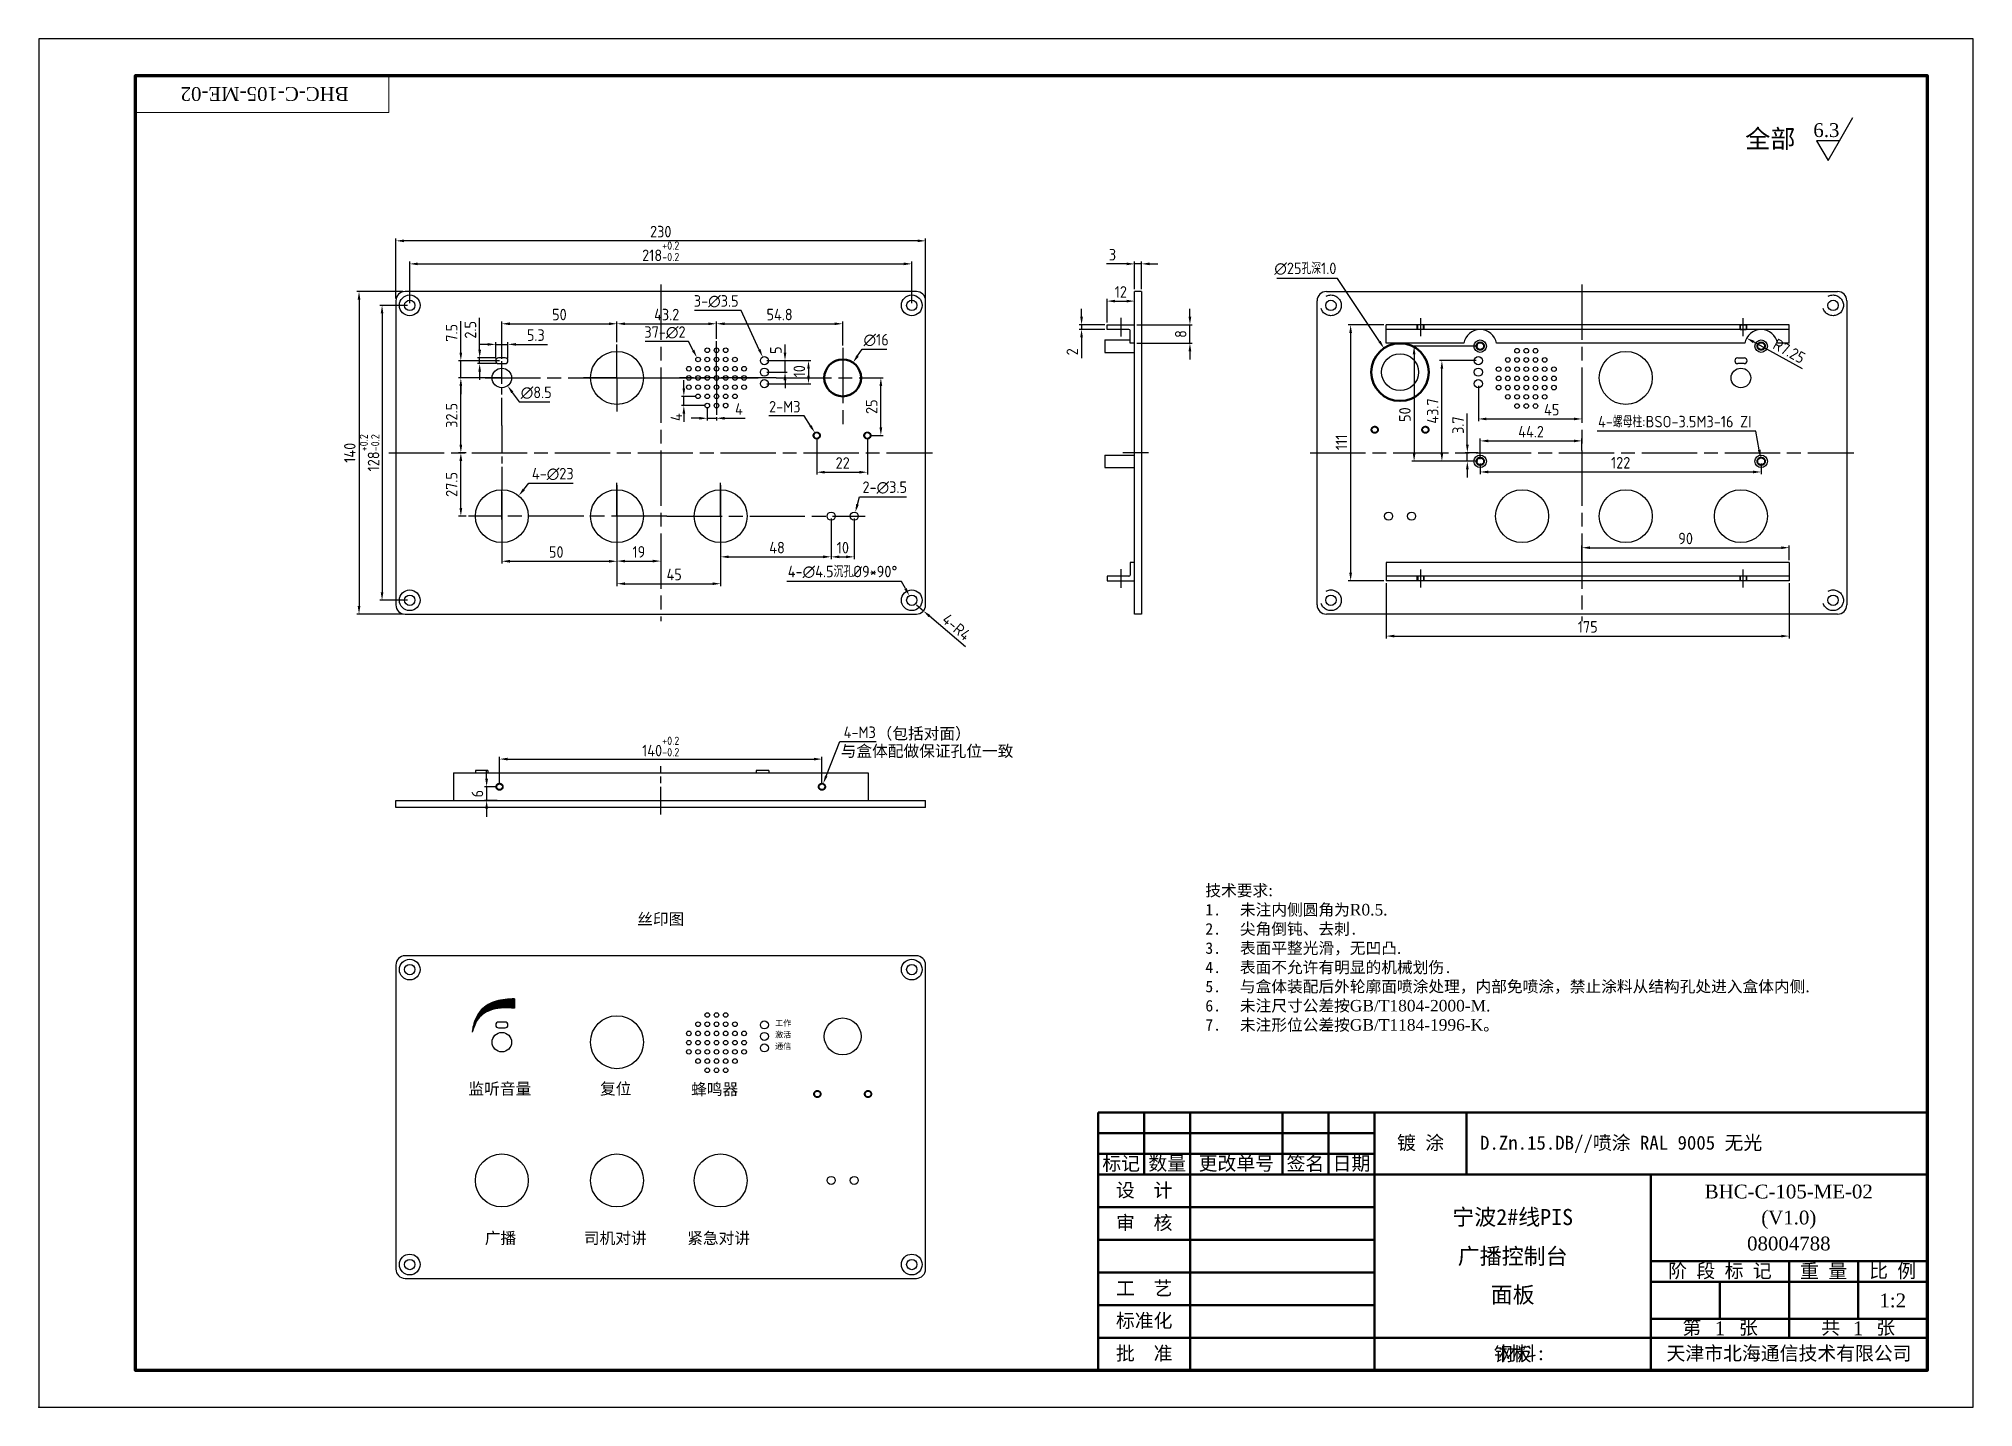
# Model space of a CAD drawing. Header units: millimetres. Extents: x 766 to 1606, y -57 to 537.
import ezdxf
from ezdxf.enums import TextEntityAlignment as Align

# ---------------------------------------------------------------- set-up
doc = ezdxf.new("R2010")
doc.units = ezdxf.units.MM
doc.header["$LTSCALE"] = 2
for name, pattern in [('AM_ISO08W050', [18, 12, -1.5, 3, -1.5]), ('AM_ISO08W050x2', [9, 6, -0.75, 1.5, -0.75]), ('HIDDEN', [9.525, 6.35, -3.175])]:
    doc.linetypes.add(name, pattern=pattern)
doc.layers.get('Defpoints').update_dxf_attribs({"lineweight": 50})
doc.layers.add('02___PRT_ALL_AXES', color=7, linetype='Continuous')
doc.layers.add('DEFAULT_2', color=8, linetype='HIDDEN')
for name, color, linetype, lineweight in [('AM_0', 7, 'Continuous', 50), ('AM_5', 3, 'Continuous', 25), ('AM_5 @ 2', 3, 'Continuous', 25), ('AM_6', 2, 'Continuous', 35), ('AM_7', 4, 'AM_ISO08W050', 25), ('AM_8', 1, 'Continuous', 25)]:
    doc.layers.add(name, color=color, linetype=linetype, lineweight=lineweight)
doc.styles.add('fs', font='SIMFANG.TTF')
doc.styles.add('ht', font='SIMHEI.TTF')
doc.styles.get("Standard").update_dxf_attribs({"font": 'ISOCP.SHX', "bigfont": 'gbcbig.shx'})
doc.styles.add('tnr', font='TIMES.TTF')
doc.dimstyles.new('AM_ISO$0', dxfattribs={"dimtxt": 5, "dimasz": 3.5, "dimexe": 1, "dimexo": 1, "dimgap": 1.5, "dimtad": 1, "dimdsep": 46, "dimtxsty": 'Standard', "dimcen": 0, "dimclrd": 256, "dimclre": 256, "dimclrt": 2, "dimadec": 0, "dimazin": 2, "dimtp": 0.1, "dimtm": 0.1, "dimtfac": 0.71, "dimtmove": 0, "dimatfit": 3, "dimfxl": 1, "dimlwd": -1, "dimlwe": -1, "dimarcsym": 1})
doc.dimstyles.new('AM_ISO$3', dxfattribs={"dimtxt": 5, "dimasz": 3.5, "dimexe": 1, "dimexo": 1, "dimgap": 1.5, "dimtad": 1, "dimtoh": 1, "dimdsep": 46, "dimtxsty": 'Standard', "dimcen": 0, "dimclrd": 256, "dimclre": 256, "dimclrt": 2, "dimadec": 0, "dimazin": 2, "dimtp": 0.1, "dimtm": 0.1, "dimtfac": 0.71, "dimtofl": 0, "dimtmove": 0, "dimatfit": 0, "dimfxl": 1, "dimlwd": -1, "dimlwe": -1, "dimarcsym": 1})
doc.dimstyles.new('AM_ISO$4', dxfattribs={"dimtxt": 5, "dimasz": 3.5, "dimexe": 1, "dimexo": 1, "dimgap": 1.5, "dimtad": 1, "dimdsep": 46, "dimtxsty": 'Standard', "dimcen": 0, "dimclrd": 256, "dimclre": 256, "dimclrt": 2, "dimadec": 0, "dimazin": 2, "dimtp": 0.1, "dimtm": 0.1, "dimtfac": 0.71, "dimtmove": 0, "dimatfit": 3, "dimfxl": 1, "dimlwd": -1, "dimlwe": -1, "dimarcsym": 1})

msp = doc.modelspace()

# ---------------------------------------------------------------- texts
at = {"layer": 'AM_5 @ 2', "color": 2, "attachment_point": 1, "style": 'tnr'}
for s, insert, char_height, width in [('{\\fSimSun|b0|i0|c134|p2;全部}', (1506.876, 497.939), 8, 22.38348), ('6.3', (1536.463, 500.663), 6, 18.50212)]:
    msp.add_mtext(s, dxfattribs=dict(at, insert=insert, char_height=char_height, width=width))
at = {"layer": 'AM_6', "color": 2, "style": 'fs'}
for s, p in [('（包括对面）', (1129.734, 233.263)), ('与盒体配做保证孔位一致', (1114.123, 225.651))]:
    msp.add_text(s, height=5, dxfattribs=at).set_placement(p)
at = {"layer": 'AM_6', "color": 2, "char_height": 5}
for s, width, insert, attachment_point, style in [('{\\C256;技术要求\\fTimes New Roman|b0|i0|c238|p18;:\\P\\pi-15,l15,t15;\\fFangSong_GB2312|b0|i0|c134|p49;1.^I未注内侧圆角为\\fTimes New Roman|b0|i0|c238|p18;R0.5.\\P\\fFangSong_GB2312|b0|i0|c134|p49;2.^I尖角倒钝、去刺.\\fTimes New Roman|b0|i0|c238|p18;\\P\\fFangSong_GB2312|b0|i0|c134|p49;3.^I表面平整光滑，无凹凸\\fTimes New Roman|b0|i0|c238|p18;.\\P\\fFangSong_GB2312|b0|i0|c134|p49;4.^I表面不允许有明显的机械划伤.\\fTimes New Roman|b0|i0|c238|p18;\\P\\fFangSong_GB2312|b0|i0|c134|p49;5.^I与盒体装配后外轮廓面喷涂处理，内部免喷涂，禁止涂料从结构孔处进入盒体内侧\\fTimes New Roman|b0|i0|c238|p18;.\\P\\fFangSong_GB2312|b0|i0|c134|p49;6.^I未注尺寸公差按\\fTimes New Roman|b0|i0|c238|p18;GB/T1804-2000-M.\\P\\fFangSong_GB2312|b0|i0|c134|p49;7.^I未注形位公差按\\fTimes New Roman|b0|i0|c238|p18;GB/T1184-1996-K\\fFangSong_GB2312|b0|i0|c134|p49;。}', 322.49566, (1272.482, 170.138), 1, 'fs'), ('丝印图', 73.6541, (1036.013, 154.933), 5, 'ht')]:
    msp.add_mtext_dynamic_manual_height_columns(s, width=width, gutter_width=25, heights=[0], dxfattribs=dict(at, insert=insert, attachment_point=attachment_point, style=style))
at = {"layer": 'AM_8', "attachment_point": 1, "style": 'ht'}
for s, width, insert, char_height in [('{\\fSimHei|b1|i0|c134|p2;工作}', 8.51215, (1085.684, 111.305), 2.5), ('{\\fSimHei|b1|i0|c134|p2;激活}', 8.51215, (1085.684, 106.305), 2.5), ('{\\fSimHei|b1|i0|c134|p2;通信}', 8.51215, (1085.684, 101.305), 2.5), ('\\pi0.8551;{\\fSimHei|b1|i0|c134|p2;监听音量}', 29.5873, (951.648, 84.083), 5), ('\\pi8.0199;{\\fSimHei|b1|i0|c134|p2;复位}', 29.5873, (1001.648, 84.083), 5), ('\\pi4.3607;{\\fSimHei|b1|i0|c134|p2;蜂鸣器}', 29.5873, (1044.848, 83.883), 5), ('\\pi7.9501;{\\fSimHei|b1|i0|c134|p2;广播}', 29.5873, (951.648, 19.256), 5), ('\\pi0.99477;{\\fSimHei|b1|i0|c134|p2;司机对讲}', 29.5873, (1001.648, 19.256), 5), ('\\pi0.8551;{\\fSimHei|b1|i0|c134|p2;紧急对讲}', 29.5873, (1046.648, 19.256), 5)]:
    msp.add_mtext_dynamic_manual_height_columns(s, width=width, gutter_width=12.5, heights=[0], dxfattribs=dict(at, insert=insert, char_height=char_height))

# ---------------------------------------------------------------- blocks, each defined once
blk = doc.blocks.new('*D9')
at = {"layer": 'AM_5', "linetype": 'ByBlock'}
for p, q in [((967.01, 340.6), (967.01, 309.52)), ((1017.01, 343.6), (1017.01, 309.52)), ((970.51, 310.52), (1013.51, 310.52))]:
    blk.add_line(p, q, dxfattribs=at)
at = {"layer": 'AM_5'}
for points in [[(970.51, 311.1), (970.51, 309.93), (967.01, 310.52)], [(1013.51, 311.1), (1013.51, 309.93), (1017.01, 310.52)]]:
    blk.add_solid(points, dxfattribs=at)
at = {"layer": 'Defpoints', "color": 0}
for p in [(1017.01, 344.6), (967.01, 341.6), (1017.01, 310.52)]:
    blk.add_point(p, dxfattribs=at)
at = {"layer": 'AM_5', "color": 2, "insert": (990.63, 314.52), "char_height": 5, "attachment_point": 5}
blk.add_mtext('50', dxfattribs=at)
blk = doc.blocks.new('*D10')
at = {"layer": 'AM_5', "linetype": 'ByBlock'}
for p, q in [((1017.01, 343.6), (1017.01, 299.78)), ((1062.01, 343.6), (1062.01, 299.78)), ((1020.51, 300.78), (1058.51, 300.78))]:
    blk.add_line(p, q, dxfattribs=at)
at = {"layer": 'AM_5'}
for points in [[(1020.51, 301.37), (1020.51, 300.2), (1017.01, 300.78)], [(1058.51, 301.37), (1058.51, 300.2), (1062.01, 300.78)]]:
    blk.add_solid(points, dxfattribs=at)
at = {"layer": 'Defpoints', "color": 0}
for p in [(1017.01, 344.6), (1062.01, 344.6), (1062.01, 300.78)]:
    blk.add_point(p, dxfattribs=at)
at = {"layer": 'AM_5', "color": 2, "insert": (1041.85, 304.78), "char_height": 5, "attachment_point": 5}
blk.add_mtext('45', dxfattribs=at)
blk = doc.blocks.new('*D11')
at = {"layer": 'AM_5', "linetype": 'ByBlock'}
for p, q in [((1062.01, 343.6), (1062.01, 311.45)), ((1110.01, 329.1), (1110.01, 311.45)), ((1065.51, 312.45), (1106.51, 312.45))]:
    blk.add_line(p, q, dxfattribs=at)
at = {"layer": 'AM_5'}
for points in [[(1065.51, 313.03), (1065.51, 311.86), (1062.01, 312.45)], [(1106.51, 313.03), (1106.51, 311.86), (1110.01, 312.45)]]:
    blk.add_solid(points, dxfattribs=at)
at = {"layer": 'Defpoints', "color": 0}
for p in [(1062.01, 344.6), (1110.01, 330.1), (1110.01, 312.45)]:
    blk.add_point(p, dxfattribs=at)
at = {"layer": 'AM_5', "color": 2, "insert": (1086.51, 316.45), "char_height": 5, "attachment_point": 5}
blk.add_mtext('48', dxfattribs=at)
blk = doc.blocks.new('*D12')
at = {"layer": 'AM_5', "linetype": 'ByBlock'}
for p, q in [((1110.01, 329.1), (1110.01, 311.43)), ((1120.01, 329.1), (1120.01, 311.43)), ((1113.51, 312.43), (1116.51, 312.43))]:
    blk.add_line(p, q, dxfattribs=at)
at = {"layer": 'AM_5'}
for points in [[(1113.51, 313.01), (1113.51, 311.85), (1110.01, 312.43)], [(1116.51, 313.01), (1116.51, 311.85), (1120.01, 312.43)]]:
    blk.add_solid(points, dxfattribs=at)
at = {"layer": 'Defpoints', "color": 0}
for p in [(1110.01, 330.1), (1120.01, 330.1), (1120.01, 312.43)]:
    blk.add_point(p, dxfattribs=at)
at = {"layer": 'AM_5', "color": 2, "insert": (1115.09, 316.43), "char_height": 5, "attachment_point": 5}
blk.add_mtext('10', dxfattribs=at)
blk = doc.blocks.new('*D13')
at = {"layer": 'AM_5', "linetype": 'ByBlock', "transparency": 16777216}
for p, q in [((967.01, 398.35), (967.01, 414.6)), ((970.51, 413.6), (1013.51, 413.6)), ((1017.01, 405.6), (1017.01, 414.6))]:
    blk.add_line(p, q, dxfattribs=at)
at = {"layer": 'AM_5', "transparency": 16777216}
for points in [[(970.51, 414.18), (970.51, 413.01), (967.01, 413.6)], [(1013.51, 414.18), (1013.51, 413.01), (1017.01, 413.6)]]:
    blk.add_solid(points, dxfattribs=at)
at = {"layer": 'Defpoints', "color": 0, "transparency": 16777216}
for p in [(1017.01, 413.6), (1017.01, 404.6), (967.01, 397.35)]:
    blk.add_point(p, dxfattribs=at)
at = {"layer": 'AM_5', "color": 2, "transparency": 16777216, "insert": (992.01, 417.6), "char_height": 5, "attachment_point": 5}
blk.add_mtext('50', dxfattribs=at)
blk = doc.blocks.new('*D14')
at = {"layer": 'AM_5', "linetype": 'ByBlock', "transparency": 16777216}
for p, q in [((1017.01, 405.6), (1017.01, 414.6)), ((1020.51, 413.6), (1056.71, 413.6)), ((1060.21, 407.1), (1060.21, 414.6))]:
    blk.add_line(p, q, dxfattribs=at)
at = {"layer": 'AM_5', "transparency": 16777216}
for points in [[(1020.51, 414.18), (1020.51, 413.01), (1017.01, 413.6)], [(1056.71, 414.18), (1056.71, 413.01), (1060.21, 413.6)]]:
    blk.add_solid(points, dxfattribs=at)
at = {"layer": 'Defpoints', "color": 0, "transparency": 16777216}
for p in [(1060.21, 413.6), (1017.01, 404.6), (1060.21, 406.1)]:
    blk.add_point(p, dxfattribs=at)
at = {"layer": 'AM_5', "color": 2, "transparency": 16777216, "insert": (1038.61, 417.6), "char_height": 5, "attachment_point": 5}
blk.add_mtext('43.2', dxfattribs=at)
blk = doc.blocks.new('*D15')
at = {"layer": 'AM_5', "linetype": 'ByBlock'}
for p, q in [((1082.01, 397.6), (1101.17, 397.6)), ((1082.01, 387.6), (1101.17, 387.6)), ((1100.17, 394.1), (1100.17, 391.1))]:
    blk.add_line(p, q, dxfattribs=at)
at = {"layer": 'AM_5'}
for points in [[(1099.59, 394.1), (1100.75, 394.1), (1100.17, 397.6)], [(1099.59, 391.1), (1100.75, 391.1), (1100.17, 387.6)]]:
    blk.add_solid(points, dxfattribs=at)
at = {"layer": 'Defpoints', "color": 0}
for p in [(1081.01, 397.6), (1081.01, 387.6), (1100.17, 387.6)]:
    blk.add_point(p, dxfattribs=at)
at = {"layer": 'AM_5', "color": 2, "insert": (1096.17, 392.99), "char_height": 5, "attachment_point": 5, "rotation": 90}
blk.add_mtext('10', dxfattribs=at)
blk = doc.blocks.new('*D16')
at = {"layer": 'AM_5', "linetype": 'ByBlock'}
for p, q in [((1089.97, 401.1), (1089.97, 404.6)), ((1082.01, 397.6), (1090.97, 397.6)), ((1089.97, 392.6), (1089.97, 397.6)), ((1082.01, 392.6), (1090.97, 392.6)), ((1089.97, 389.1), (1089.97, 385.6))]:
    blk.add_line(p, q, dxfattribs=at)
at = {"layer": 'AM_5'}
for points in [[(1089.38, 401.1), (1090.55, 401.1), (1089.97, 397.6)], [(1089.38, 389.1), (1090.55, 389.1), (1089.97, 392.6)]]:
    blk.add_solid(points, dxfattribs=at)
at = {"layer": 'Defpoints', "color": 0}
for p in [(1081.01, 397.6), (1089.97, 397.6), (1081.01, 392.6)]:
    blk.add_point(p, dxfattribs=at)
at = {"layer": 'AM_5', "color": 2, "insert": (1086.01, 402.13), "char_height": 5, "attachment_point": 5, "rotation": 90}
blk.add_mtext('5', dxfattribs=at)
blk = doc.blocks.new('*D17')
at = {"layer": 'AM_5', "linetype": 'ByBlock', "transparency": 16777216}
for p, q in [((976.55, 341.67), (978.77, 344.37)), ((978.77, 344.37), (997.98, 344.37))]:
    blk.add_line(p, q, dxfattribs=at)
at = {"layer": 'AM_5', "transparency": 16777216}
blk.add_solid([(976.1, 342.04), (977, 341.3), (974.32, 338.97)], dxfattribs=at)
at = {"layer": 'Defpoints', "color": 0, "transparency": 16777216}
for p in [(974.32, 338.97), (959.7, 321.22)]:
    blk.add_point(p, dxfattribs=at)
at = {"layer": 'AM_5', "color": 2, "transparency": 16777216, "insert": (989.13, 348.38), "char_height": 5, "attachment_point": 5}
blk.add_mtext('4-∅23', dxfattribs=at)
blk = doc.blocks.new('*D18')
at = {"layer": 'AM_5', "linetype": 'ByBlock'}
for p, q in [((971.56, 383.82), (974.58, 379.65)), ((974.58, 379.65), (987.79, 379.65))]:
    blk.add_line(p, q, dxfattribs=at)
at = {"layer": 'AM_5'}
blk.add_solid([(972.03, 384.16), (971.09, 383.48), (969.51, 386.65)], dxfattribs=at)
at = {"layer": 'Defpoints', "color": 0}
for p in [(964.52, 393.54), (969.51, 386.65)]:
    blk.add_point(p, dxfattribs=at)
at = {"layer": 'AM_5', "color": 2, "insert": (981.94, 383.65), "char_height": 5, "attachment_point": 5}
blk.add_mtext('∅8.5', dxfattribs=at)
blk = doc.blocks.new('*D19')
at = {"layer": 'AM_5', "linetype": 'ByBlock', "transparency": 16777216}
for p, q in [((1121.43, 335.15), (1122.37, 338.52)), ((1122.37, 338.52), (1142.7, 338.52))]:
    blk.add_line(p, q, dxfattribs=at)
at = {"layer": 'AM_5', "transparency": 16777216}
blk.add_solid([(1120.86, 335.31), (1121.99, 334.99), (1120.48, 331.78)], dxfattribs=at)
at = {"layer": 'Defpoints', "color": 0, "transparency": 16777216}
for p in [(1119.54, 328.41), (1120.48, 331.78)]:
    blk.add_point(p, dxfattribs=at)
at = {"layer": 'AM_5', "color": 2, "transparency": 16777216, "insert": (1133.29, 342.52), "char_height": 5, "attachment_point": 5}
blk.add_mtext('2-∅3.5', dxfattribs=at)
blk = doc.blocks.new('*D20')
at = {"layer": 'AM_5', "linetype": 'ByBlock', "transparency": 16777216}
for p, q in [((1052.71, 372.59), (1049.21, 372.59)), ((1056.21, 377.1), (1056.21, 371.59)), ((1056.21, 372.59), (1060.21, 372.59)), ((1060.21, 373.1), (1060.21, 371.59)), ((1063.71, 372.59), (1072.71, 372.59))]:
    blk.add_line(p, q, dxfattribs=at)
at = {"layer": 'AM_5', "transparency": 16777216}
for points in [[(1052.71, 373.17), (1052.71, 372), (1056.21, 372.59)], [(1063.71, 373.17), (1063.71, 372), (1060.21, 372.59)]]:
    blk.add_solid(points, dxfattribs=at)
at = {"layer": 'Defpoints', "color": 0, "transparency": 16777216}
for p in [(1056.21, 378.1), (1060.21, 374.1), (1060.21, 372.59)]:
    blk.add_point(p, dxfattribs=at)
at = {"layer": 'AM_5', "color": 2, "transparency": 16777216, "insert": (1069.96, 376.59), "char_height": 5, "attachment_point": 5}
blk.add_mtext('4', dxfattribs=at)
blk = doc.blocks.new('*D21')
at = {"layer": 'AM_5', "linetype": 'ByBlock', "transparency": 16777216}
for p, q in [((1046.04, 385.6), (1046.04, 389.1)), ((1051.21, 382.1), (1045.04, 382.1)), ((1055.21, 378.1), (1045.04, 378.1)), ((1046.04, 378.1), (1046.04, 382.1)), ((1046.04, 374.6), (1046.04, 371.1))]:
    blk.add_line(p, q, dxfattribs=at)
at = {"layer": 'AM_5', "transparency": 16777216}
for points in [[(1045.46, 385.6), (1046.63, 385.6), (1046.04, 382.1)], [(1045.46, 374.6), (1046.63, 374.6), (1046.04, 378.1)]]:
    blk.add_solid(points, dxfattribs=at)
at = {"layer": 'Defpoints', "color": 0, "transparency": 16777216}
for p in [(1046.04, 382.1), (1052.21, 382.1), (1056.21, 378.1)]:
    blk.add_point(p, dxfattribs=at)
at = {"layer": 'AM_5', "color": 2, "transparency": 16777216, "insert": (1042.79, 373.06), "char_height": 5, "attachment_point": 5, "rotation": 90}
blk.add_mtext('4', dxfattribs=at)
blk = doc.blocks.new('*D22')
at = {"layer": 'AM_5', "linetype": 'ByBlock'}
for p, q in [((1048, 405.84), (1029.2, 405.84)), ((1050.06, 402.05), (1048, 405.84))]:
    blk.add_line(p, q, dxfattribs=at)
at = {"layer": 'AM_5'}
blk.add_solid([(1050.57, 402.33), (1049.55, 401.77), (1051.73, 398.97)], dxfattribs=at)
at = {"layer": 'Defpoints', "color": 0}
for p in [(1051.73, 398.97), (1052.69, 397.22)]:
    blk.add_point(p, dxfattribs=at)
at = {"layer": 'AM_5', "color": 2, "insert": (1037.85, 409.84), "char_height": 5, "attachment_point": 5}
blk.add_mtext('37-∅2', dxfattribs=at)
blk = doc.blocks.new('*D23')
at = {"layer": 'AM_5', "linetype": 'ByBlock'}
for p, q in [((957.39, 402.32), (957.39, 416.15)), ((964.61, 398.82), (956.39, 398.82)), ((964.61, 396.32), (956.39, 396.32)), ((957.39, 396.32), (957.39, 398.82)), ((957.39, 392.82), (957.39, 389.32))]:
    blk.add_line(p, q, dxfattribs=at)
at = {"layer": 'AM_5'}
for points in [[(956.81, 402.32), (957.98, 402.32), (957.39, 398.82)], [(956.81, 392.82), (957.98, 392.82), (957.39, 396.32)]]:
    blk.add_solid(points, dxfattribs=at)
at = {"layer": 'Defpoints', "color": 0}
for p in [(957.39, 396.32), (965.61, 398.82), (965.61, 396.32)]:
    blk.add_point(p, dxfattribs=at)
at = {"layer": 'AM_5', "color": 2, "insert": (953.39, 410.98), "char_height": 5, "attachment_point": 5, "rotation": 90}
blk.add_mtext('2.5', dxfattribs=at)
blk = doc.blocks.new('*D24')
at = {"layer": 'AM_5', "linetype": 'ByBlock'}
for p, q in [((960.86, 404.66), (957.36, 404.66)), ((964.36, 398.57), (964.36, 405.66)), ((964.36, 404.66), (969.66, 404.66)), ((969.66, 398.57), (969.66, 405.66)), ((973.16, 404.66), (986.87, 404.66))]:
    blk.add_line(p, q, dxfattribs=at)
at = {"layer": 'AM_5'}
for points in [[(960.86, 405.24), (960.86, 404.07), (964.36, 404.66)], [(973.16, 405.24), (973.16, 404.07), (969.66, 404.66)]]:
    blk.add_solid(points, dxfattribs=at)
at = {"layer": 'Defpoints', "color": 0}
for p in [(969.66, 404.66), (964.36, 397.57), (969.66, 397.57)]:
    blk.add_point(p, dxfattribs=at)
at = {"layer": 'AM_5', "color": 2, "insert": (981.77, 408.66), "char_height": 5, "attachment_point": 5}
blk.add_mtext('5.3', dxfattribs=at)
blk = doc.blocks.new('*D25')
at = {"layer": 'AM_5', "linetype": 'ByBlock'}
for p, q in [((949.22, 401.07), (949.22, 414.77)), ((966.01, 397.57), (948.22, 397.57)), ((949.22, 390.1), (949.22, 397.57)), ((958.76, 390.1), (948.22, 390.1)), ((949.22, 386.6), (949.22, 383.1))]:
    blk.add_line(p, q, dxfattribs=at)
at = {"layer": 'AM_5'}
for points in [[(948.63, 401.07), (949.8, 401.07), (949.22, 397.57)], [(948.63, 386.6), (949.8, 386.6), (949.22, 390.1)]]:
    blk.add_solid(points, dxfattribs=at)
at = {"layer": 'Defpoints', "color": 0}
for p in [(949.22, 397.57), (967.01, 397.57), (959.76, 390.1)]:
    blk.add_point(p, dxfattribs=at)
at = {"layer": 'AM_5', "color": 2, "insert": (945.22, 409.67), "char_height": 5, "attachment_point": 5, "rotation": 90}
blk.add_mtext('7.5', dxfattribs=at)
blk = doc.blocks.new('*D26')
at = {"layer": 'AM_5', "linetype": 'ByBlock', "transparency": 16777216}
for p, q in [((1070.94, 419.35), (1050.73, 419.35)), ((1078.81, 402.36), (1070.94, 419.35))]:
    blk.add_line(p, q, dxfattribs=at)
at = {"layer": 'AM_5', "transparency": 16777216}
blk.add_solid([(1079.34, 402.6), (1078.28, 402.11), (1080.28, 399.18)], dxfattribs=at)
at = {"layer": 'Defpoints', "color": 0, "transparency": 16777216}
for p in [(1080.28, 399.18), (1081.75, 396.01)]:
    blk.add_point(p, dxfattribs=at)
at = {"layer": 'AM_5', "color": 2, "transparency": 16777216, "insert": (1060.09, 423.35), "char_height": 5, "attachment_point": 5}
blk.add_mtext('3-∅3.5', dxfattribs=at)
blk = doc.blocks.new('*D27')
at = {"layer": 'AM_5', "linetype": 'ByBlock', "transparency": 16777216}
for p, q in [((927.01, 422.6), (927.01, 440.6)), ((930.51, 439.6), (1141.51, 439.6)), ((1145.01, 422.6), (1145.01, 440.6))]:
    blk.add_line(p, q, dxfattribs=at)
at = {"layer": 'AM_5', "transparency": 16777216}
for points in [[(930.51, 440.18), (930.51, 439.01), (927.01, 439.6)], [(1141.51, 440.18), (1141.51, 439.01), (1145.01, 439.6)]]:
    blk.add_solid(points, dxfattribs=at)
at = {"layer": 'Defpoints', "color": 0, "transparency": 16777216}
for p in [(1145.01, 439.6), (927.01, 421.6), (1145.01, 421.6)]:
    blk.add_point(p, dxfattribs=at)
at = {"layer": 'AM_5', "color": 2, "transparency": 16777216, "insert": (1036.01, 445.06), "char_height": 5, "attachment_point": 5}
blk.add_mtext('218{}{\\H0.71x;\\C2;\\S+0.2^ -0.2;}', dxfattribs=at)
blk = doc.blocks.new('*D28')
at = {"layer": 'AM_5', "linetype": 'ByBlock', "transparency": 16777216}
for p, q in [((921.01, 424.6), (921.01, 450.6)), ((1147.51, 449.6), (924.51, 449.6)), ((1151.01, 424.6), (1151.01, 450.6))]:
    blk.add_line(p, q, dxfattribs=at)
at = {"layer": 'AM_5', "transparency": 16777216}
for points in [[(924.51, 450.18), (924.51, 449.01), (921.01, 449.6)], [(1147.51, 450.18), (1147.51, 449.01), (1151.01, 449.6)]]:
    blk.add_solid(points, dxfattribs=at)
at = {"layer": 'Defpoints', "color": 0, "transparency": 16777216}
for p in [(921.01, 449.6), (921.01, 423.6), (1151.01, 423.6)]:
    blk.add_point(p, dxfattribs=at)
at = {"layer": 'AM_5', "color": 2, "transparency": 16777216, "insert": (1036.01, 453.6), "char_height": 5, "attachment_point": 5}
blk.add_mtext('230', dxfattribs=at)
blk = doc.blocks.new('*D29')
at = {"layer": 'AM_5', "linetype": 'ByBlock', "transparency": 16777216}
for p, q in [((926.01, 421.6), (914.01, 421.6)), ((915.01, 418.1), (915.01, 297.1)), ((926.01, 293.6), (914.01, 293.6))]:
    blk.add_line(p, q, dxfattribs=at)
at = {"layer": 'AM_5', "transparency": 16777216}
for points in [[(914.43, 418.1), (915.6, 418.1), (915.01, 421.6)], [(914.43, 297.1), (915.6, 297.1), (915.01, 293.6)]]:
    blk.add_solid(points, dxfattribs=at)
at = {"layer": 'Defpoints', "color": 0, "transparency": 16777216}
for p in [(927.01, 421.6), (915.01, 293.6), (927.01, 293.6)]:
    blk.add_point(p, dxfattribs=at)
at = {"layer": 'AM_5', "color": 2, "transparency": 16777216, "insert": (909.55, 357.6), "char_height": 5, "attachment_point": 5, "rotation": 90}
blk.add_mtext('128{}{\\H0.71x;\\C2;\\S+0.2^ -0.2;}', dxfattribs=at)
blk = doc.blocks.new('*D30')
at = {"layer": 'AM_5', "linetype": 'ByBlock', "transparency": 16777216}
for p, q in [((924.01, 427.6), (904.01, 427.6)), ((905.01, 424.1), (905.01, 291.1)), ((924.01, 287.6), (904.01, 287.6))]:
    blk.add_line(p, q, dxfattribs=at)
at = {"layer": 'AM_5', "transparency": 16777216}
for points in [[(904.43, 424.1), (905.6, 424.1), (905.01, 427.6)], [(904.43, 291.1), (905.6, 291.1), (905.01, 287.6)]]:
    blk.add_solid(points, dxfattribs=at)
at = {"layer": 'Defpoints', "color": 0, "transparency": 16777216}
for p in [(925.01, 427.6), (905.01, 287.6), (925.01, 287.6)]:
    blk.add_point(p, dxfattribs=at)
at = {"layer": 'AM_5', "color": 2, "transparency": 16777216, "insert": (901.01, 357.6), "char_height": 5, "attachment_point": 5, "rotation": 90}
blk.add_mtext('140', dxfattribs=at)
blk = doc.blocks.new('*D31')
at = {"layer": 'AM_5', "linetype": 'ByBlock', "transparency": 16777216}
for p, q in [((1391.81, 352.9), (1391.81, 348.28)), ((1513.81, 352.9), (1513.81, 348.28)), ((1395.31, 349.28), (1510.31, 349.28))]:
    blk.add_line(p, q, dxfattribs=at)
at = {"layer": 'AM_5', "transparency": 16777216}
for points in [[(1395.31, 349.86), (1395.31, 348.69), (1391.81, 349.28)], [(1510.31, 349.86), (1510.31, 348.69), (1513.81, 349.28)]]:
    blk.add_solid(points, dxfattribs=at)
at = {"layer": 'Defpoints', "color": 0, "transparency": 16777216}
for p in [(1391.81, 353.9), (1513.81, 353.9), (1513.81, 349.28)]:
    blk.add_point(p, dxfattribs=at)
at = {"layer": 'AM_5', "color": 2, "transparency": 16777216, "insert": (1452.81, 353.28), "char_height": 5, "attachment_point": 5}
blk.add_mtext('122', dxfattribs=at)
blk = doc.blocks.new('*D32')
at = {"layer": 'AM_5', "linetype": 'ByBlock'}
for p, q in [((1390.81, 403.9), (1362.12, 403.9)), ((1363.12, 400.4), (1363.12, 357.4)), ((1390.81, 353.9), (1362.12, 353.9))]:
    blk.add_line(p, q, dxfattribs=at)
at = {"layer": 'AM_5'}
for points in [[(1362.54, 400.4), (1363.7, 400.4), (1363.12, 403.9)], [(1362.54, 357.4), (1363.7, 357.4), (1363.12, 353.9)]]:
    blk.add_solid(points, dxfattribs=at)
at = {"layer": 'Defpoints', "color": 0}
for p in [(1391.81, 403.9), (1363.12, 353.9), (1391.81, 353.9)]:
    blk.add_point(p, dxfattribs=at)
at = {"layer": 'AM_5', "color": 2, "insert": (1359.12, 374.17), "char_height": 5, "attachment_point": 5, "rotation": 90}
blk.add_mtext('50', dxfattribs=at)
blk = doc.blocks.new('*D33')
at = {"layer": 'AM_5', "linetype": 'ByBlock', "transparency": 16777216}
for p, q in [((1238.28, 439.6), (1229.58, 439.6)), ((1241.78, 428.6), (1241.78, 440.6)), ((1244.78, 439.6), (1241.78, 439.6)), ((1244.78, 428.6), (1244.78, 440.6)), ((1248.28, 439.6), (1251.78, 439.6))]:
    blk.add_line(p, q, dxfattribs=at)
at = {"layer": 'AM_5', "transparency": 16777216}
for points in [[(1238.28, 440.18), (1238.28, 439.01), (1241.78, 439.6)], [(1248.28, 440.18), (1248.28, 439.01), (1244.78, 439.6)]]:
    blk.add_solid(points, dxfattribs=at)
at = {"layer": 'Defpoints', "color": 0, "transparency": 16777216}
for p in [(1241.78, 439.6), (1241.78, 427.6), (1244.78, 427.6)]:
    blk.add_point(p, dxfattribs=at)
at = {"layer": 'AM_5', "color": 2, "transparency": 16777216, "insert": (1232.18, 443.6), "char_height": 5, "attachment_point": 5}
blk.add_mtext('3', dxfattribs=at)
blk = doc.blocks.new('*D34')
at = {"layer": 'AM_5', "linetype": 'ByBlock', "transparency": 16777216}
for p, q in [((1229.78, 414.15), (1229.78, 424.43)), ((1233.28, 423.43), (1238.28, 423.43)), ((1241.78, 424.13), (1241.78, 424.43))]:
    blk.add_line(p, q, dxfattribs=at)
at = {"layer": 'AM_5', "transparency": 16777216}
for points in [[(1233.28, 424.01), (1233.28, 422.84), (1229.78, 423.43)], [(1238.28, 424.01), (1238.28, 422.84), (1241.78, 423.43)]]:
    blk.add_solid(points, dxfattribs=at)
at = {"layer": 'Defpoints', "color": 0, "transparency": 16777216}
for p in [(1241.78, 423.43), (1241.78, 423.13), (1229.78, 413.15)]:
    blk.add_point(p, dxfattribs=at)
at = {"layer": 'AM_5', "color": 2, "transparency": 16777216, "insert": (1235.78, 427.43), "char_height": 5, "attachment_point": 5}
blk.add_mtext('12', dxfattribs=at)
blk = doc.blocks.new('*D35')
at = {"layer": 'AM_5', "linetype": 'ByBlock', "transparency": 16777216}
for p, q in [((960.42, 216.16), (960.42, 219.66)), ((965.01, 212.66), (959.42, 212.66)), ((960.42, 212.66), (960.42, 206.66)), ((965.01, 206.66), (959.42, 206.66)), ((960.42, 203.16), (960.42, 199.66))]:
    blk.add_line(p, q, dxfattribs=at)
at = {"layer": 'AM_5', "transparency": 16777216}
for points in [[(959.84, 216.16), (961, 216.16), (960.42, 212.66)], [(959.84, 203.16), (961, 203.16), (960.42, 206.66)]]:
    blk.add_solid(points, dxfattribs=at)
at = {"layer": 'Defpoints', "color": 0, "transparency": 16777216}
for p in [(966.01, 212.66), (960.42, 206.66), (966.01, 206.66)]:
    blk.add_point(p, dxfattribs=at)
at = {"layer": 'AM_5', "color": 2, "transparency": 16777216, "insert": (956.42, 209.66), "char_height": 5, "attachment_point": 5, "rotation": 90}
blk.add_mtext('6', dxfattribs=at)
blk = doc.blocks.new('*D36')
at = {"layer": 'AM_5', "linetype": 'ByBlock', "transparency": 16777216}
for p, q in [((966.01, 213.66), (966.01, 225.66)), ((969.51, 224.66), (1102.51, 224.66)), ((1106.01, 213.66), (1106.01, 225.66))]:
    blk.add_line(p, q, dxfattribs=at)
at = {"layer": 'AM_5', "transparency": 16777216}
for points in [[(969.51, 225.24), (969.51, 224.07), (966.01, 224.66)], [(1102.51, 225.24), (1102.51, 224.07), (1106.01, 224.66)]]:
    blk.add_solid(points, dxfattribs=at)
at = {"layer": 'Defpoints', "color": 0, "transparency": 16777216}
for p in [(1106.01, 224.66), (966.01, 212.66), (1106.01, 212.66)]:
    blk.add_point(p, dxfattribs=at)
at = {"layer": 'AM_5', "color": 2, "transparency": 16777216, "insert": (1036.01, 230.12), "char_height": 5, "attachment_point": 5}
blk.add_mtext('140{}{\\H0.71x;\\C2;\\S+0.2^ -0.2;}', dxfattribs=at)
blk = doc.blocks.new('*D37')
at = {"layer": 'AM_5', "linetype": 'ByBlock'}
for p, q in [((1107.86, 217.3), (1113.83, 232.3)), ((1113.83, 232.3), (1129.53, 232.3))]:
    blk.add_line(p, q, dxfattribs=at)
at = {"layer": 'AM_5'}
blk.add_solid([(1107.32, 217.52), (1108.4, 217.09), (1106.57, 214.05)], dxfattribs=at)
at = {"layer": 'Defpoints', "color": 0}
for p in [(1105.46, 211.26), (1106.57, 214.05)]:
    blk.add_point(p, dxfattribs=at)
at = {"layer": 'AM_5', "color": 2, "insert": (1122.43, 236.3), "char_height": 5, "attachment_point": 5}
blk.add_mtext('4-M3', dxfattribs=at)
blk = doc.blocks.new('*D38')
at = {"layer": 'AM_5', "linetype": 'ByBlock', "transparency": 16777216}
for p, q in [((1511.53, 367), (1442.61, 367)), ((1512.96, 358.82), (1511.53, 367))]:
    blk.add_line(p, q, dxfattribs=at)
at = {"layer": 'AM_5', "transparency": 16777216}
blk.add_solid([(1513.53, 358.92), (1512.38, 358.72), (1513.56, 355.37)], dxfattribs=at)
at = {"layer": 'Defpoints', "color": 0, "transparency": 16777216}
for p in [(1513.56, 355.37), (1514.07, 352.42)]:
    blk.add_point(p, dxfattribs=at)
at = {"layer": 'AM_5', "color": 2, "transparency": 16777216, "insert": (1476.32, 371.13), "char_height": 5, "attachment_point": 5}
blk.add_mtext('4-螺母柱:BSO-3.5M3-16 ZI\\P', dxfattribs=at)
blk = doc.blocks.new('*D39')
at = {"layer": 'AM_5', "linetype": 'ByBlock', "transparency": 16777216}
blk.add_line((1531.82, 393.98), (1510.53, 405.7), dxfattribs=at)
at = {"layer": 'AM_5', "transparency": 16777216}
blk.add_solid([(1510.81, 406.22), (1510.25, 405.19), (1507.46, 407.39)], dxfattribs=at)
at = {"layer": 'Defpoints', "color": 0, "transparency": 16777216}
for p in [(1507.46, 407.39), (1513.81, 403.9)]:
    blk.add_point(p, dxfattribs=at)
at = {"layer": 'AM_5', "color": 2, "transparency": 16777216, "insert": (1526, 401.75), "char_height": 5, "attachment_point": 5, "rotation": 331.15107}
blk.add_mtext('R7.25', dxfattribs=at)
blk = doc.blocks.new('*D40')
at = {"layer": 'AM_5', "linetype": 'ByBlock'}
for p, q in [((1140.61, 301.75), (1090.8, 301.75)), ((1142.28, 298.66), (1140.61, 301.75))]:
    blk.add_line(p, q, dxfattribs=at)
at = {"layer": 'AM_5'}
blk.add_solid([(1142.8, 298.93), (1141.77, 298.38), (1143.94, 295.58)], dxfattribs=at)
at = {"layer": 'Defpoints', "color": 0}
for p in [(1143.94, 295.58), (1146.08, 291.61)]:
    blk.add_point(p, dxfattribs=at)
at = {"layer": 'AM_5', "color": 2, "insert": (1114.96, 305.91), "char_height": 5, "attachment_point": 5}
blk.add_mtext('4-∅4.5沉孔%%c9*90%%d', dxfattribs=at)
blk = doc.blocks.new('*D41')
at = {"layer": 'AM_5', "linetype": 'ByBlock', "transparency": 16777216}
for p, q in [((951.51, 357.6), (948.22, 357.6)), ((949.22, 333.6), (949.22, 354.1)), ((951.51, 330.1), (948.22, 330.1))]:
    blk.add_line(p, q, dxfattribs=at)
at = {"layer": 'AM_5', "transparency": 16777216}
for points in [[(948.63, 354.1), (949.8, 354.1), (949.22, 357.6)], [(948.63, 333.6), (949.8, 333.6), (949.22, 330.1)]]:
    blk.add_solid(points, dxfattribs=at)
at = {"layer": 'Defpoints', "color": 0, "transparency": 16777216}
for p in [(949.22, 357.6), (952.51, 357.6), (952.51, 330.1)]:
    blk.add_point(p, dxfattribs=at)
at = {"layer": 'AM_5', "color": 2, "transparency": 16777216, "insert": (945.22, 343.85), "char_height": 5, "attachment_point": 5, "rotation": 90}
blk.add_mtext('27.5', dxfattribs=at)
blk = doc.blocks.new('*D42')
at = {"layer": 'AM_5', "linetype": 'ByBlock'}
for p, q in [((1017.01, 314.6), (1017.01, 309.6)), ((1036.01, 314.6), (1036.01, 309.6)), ((1020.51, 310.6), (1032.51, 310.6))]:
    blk.add_line(p, q, dxfattribs=at)
at = {"layer": 'AM_5'}
for points in [[(1020.51, 311.18), (1020.51, 310.01), (1017.01, 310.6)], [(1032.51, 311.18), (1032.51, 310.01), (1036.01, 310.6)]]:
    blk.add_solid(points, dxfattribs=at)
at = {"layer": 'Defpoints', "color": 0}
for p in [(1017.01, 315.6), (1036.01, 315.6), (1036.01, 310.6)]:
    blk.add_point(p, dxfattribs=at)
at = {"layer": 'AM_5', "color": 2, "insert": (1026.51, 314.6), "char_height": 5, "attachment_point": 5}
blk.add_mtext('19', dxfattribs=at)
blk = doc.blocks.new('*D44')
at = {"layer": 'AM_5', "linetype": 'ByBlock'}
for p, q in [((1103.73, 364.1), (1103.73, 348.17)), ((1125.73, 364.1), (1125.73, 348.17)), ((1107.23, 349.17), (1122.23, 349.17))]:
    blk.add_line(p, q, dxfattribs=at)
at = {"layer": 'AM_5'}
for points in [[(1107.23, 349.75), (1107.23, 348.59), (1103.73, 349.17)], [(1122.23, 349.75), (1122.23, 348.59), (1125.73, 349.17)]]:
    blk.add_solid(points, dxfattribs=at)
at = {"layer": 'Defpoints', "color": 0}
for p in [(1103.73, 365.1), (1125.73, 365.1), (1125.73, 349.17)]:
    blk.add_point(p, dxfattribs=at)
at = {"layer": 'AM_5', "color": 2, "insert": (1115.01, 353.17), "char_height": 5, "attachment_point": 5}
blk.add_mtext('22', dxfattribs=at)
blk = doc.blocks.new('*D45')
at = {"layer": 'AM_5', "linetype": 'ByBlock'}
for p, q in [((1126.73, 390.1), (1132.59, 390.1)), ((1131.59, 368.6), (1131.59, 386.6)), ((1126.73, 365.1), (1132.59, 365.1))]:
    blk.add_line(p, q, dxfattribs=at)
at = {"layer": 'AM_5'}
for points in [[(1131, 386.6), (1132.17, 386.6), (1131.59, 390.1)], [(1131, 368.6), (1132.17, 368.6), (1131.59, 365.1)]]:
    blk.add_solid(points, dxfattribs=at)
at = {"layer": 'Defpoints', "color": 0}
for p in [(1125.73, 390.1), (1131.59, 390.1), (1125.73, 365.1)]:
    blk.add_point(p, dxfattribs=at)
at = {"layer": 'AM_5', "color": 2, "insert": (1127.59, 377.6), "char_height": 5, "attachment_point": 5, "rotation": 90}
blk.add_mtext('25', dxfattribs=at)
blk = doc.blocks.new('*D46')
at = {"layer": 'AM_5', "linetype": 'ByBlock'}
for p, q in [((1147.01, 291.6), (1150.05, 288.99)), ((1168.27, 273.37), (1152.71, 286.71))]:
    blk.add_line(p, q, dxfattribs=at)
at = {"layer": 'AM_5'}
blk.add_solid([(1153.09, 287.16), (1152.33, 286.27), (1150.05, 288.99)], dxfattribs=at)
at = {"layer": 'Defpoints', "color": 0}
for p in [(1147.01, 291.6), (1150.05, 288.99)]:
    blk.add_point(p, dxfattribs=at)
at = {"layer": 'AM_5', "color": 2, "insert": (1164.42, 281.94), "char_height": 5, "attachment_point": 5, "rotation": 319.38394}
blk.add_mtext('4-R4', dxfattribs=at)
blk = doc.blocks.new('BH-BORDER-A3')
at = {"color": 0, "lineweight": 13, "ltscale": 0.4}
for p in [(76, 289), (21, 281)]:
    blk.add_line(p, (76, 281), dxfattribs=at)
at = {"lineweight": 100, "ltscale": 0.4}
blk.add_lwpolyline([(410, 8), (21, 8), (21, 289), (410, 289)], close=True, dxfattribs=at)
at = {"layer": 'AM_8', "ltscale": 0.4}
blk.add_lwpolyline([(0, 0), (420, 0), (420, 297), (0, 297)], close=True, dxfattribs=at)
at = {"layer": 'AM_6', "color": 2, "ltscale": 0.4, "style": 'tnr'}
blk.add_attdef('TBA-2477AF-ME-00-00-00', text='', height=3, rotation=180, dxfattribs=at).set_placement((49.05, 285), align=Align.MIDDLE_CENTER)
blk = doc.blocks.new('BH-TITLEBLOCK')
at = {"layer": 'AM_0', "lineweight": 50}
for p, q in [((-180, 56), (0, 56)), ((-180, 56), (-180, 0)), ((-170, 56), (-170, 42.5)), ((-160, 56), (-160, 0)), ((-140, 56), (-140, 42.5)), ((-140, 56), (-140, 42.5)), ((-140, 56), (-140, 42.5)), ((-130, 56), (-130, 42.5)), ((-130, 56), (-130, 42.5)), ((-130, 56), (-130, 42.5)), ((-120, 56), (-120, 0)), ((-100, 56), (-100, 42.5)), ((-180, 51.5), (-120, 51.5)), ((-180, 47), (-120, 47)), ((-180, 42.5), (0, 42.5)), ((-60, 42.5), (-60, 0)), ((-180, 35.42), (-120, 35.42)), ((-180, 28.34), (-120, 28.34)), ((-180, 21.26), (-120, 21.26)), ((-60, 23.7), (0, 23.7)), ((-30, 23.7), (-30, 7.1)), ((-15, 23.7), (-15, 11.2)), ((-60, 19.2), (0, 19.2)), ((-45, 19.2), (-45, 11.2)), ((-180, 14.18), (-120, 14.18)), ((-59.94, 11.2), (0, 11.2)), ((-180, 7.1), (0, 7.1))]:
    blk.add_line(p, q, dxfattribs=at)
at = {"layer": 'AM_0', "lineweight": 100, "ltscale": 0.4}
blk.add_lwpolyline([(0, 56), (0, 0), (-180, 0)], dxfattribs=at)
at = {"layer": 'AM_6', "color": 2, "style": 'fs'}
blk.add_attdef('D.ZN.15.DB//喷涂-RAL9004-亚光//丝印', (-97.09, 47.91), '', height=3, dxfattribs=at)
at = {"layer": 'AM_6', "color": 2, "style": 'tnr'}
for tag, p in [('TBA-2477AF-ME-00-00-00', (-30.06, 37.32)), ('(V1.0)', (-30.06, 31.68)), ('00000000', (-30.05, 26.04))]:
    blk.add_attdef(tag, text='', height=3, dxfattribs=at).set_placement(p, align=Align.CENTER)
at = {"layer": 'AM_6', "color": 2, "style": 'fs'}
blk.add_attdef('项目名称', text='', height=3.5, dxfattribs=at).set_placement((-90, 35.04), align=Align.TOP_CENTER)
at = {"layer": 'AM_6', "color": 2}
for tag, height, style, p in [('产品名称', 3.5, 'fs', (-90, 24.8)), ('1:1', 3, 'tnr', (-7.5, 15.2)), ('1', 3, 'tnr', (-45, 9.15)), ('2', 3, 'tnr', (-15, 9.15)), ('AL', 3, 'tnr', (-90, 3.55))]:
    blk.add_attdef(tag, text='', height=height, dxfattribs=dict(at, style=style)).set_placement(p, align=Align.MIDDLE_CENTER)
at = {"layer": 'AM_6', "color": 2, "style": 'fs'}
blk.add_attdef('零件名称', text='', height=3.5, dxfattribs=at).set_placement((-90, 13.62), align=Align.BOTTOM_CENTER)
at = {"layer": 'AM_8', "linetype": 'ByBlock', "ltscale": 0.4, "char_height": 3, "attachment_point": 5}
for s, insert, width in [('{\\fFangSong_GB2312|b0|i0|c134|p49;镀 涂}', (-110, 49.25), 20.003), ('{\\fFangSong_GB2312|b0|i0|c134|p49;标记}', (-175, 44.75), 10), ('{\\fFangSong_GB2312|b0|i0|c134|p49;数量}', (-165, 44.75), 10), ('{\\fFangSong_GB2312|b0|i0|c134|p49;更改单号}', (-150, 44.75), 20), ('{\\fFangSong_GB2312|b0|i0|c134|p49;签名}', (-135, 44.75), 9.9978), ('{\\fFangSong_GB2312|b0|i0|c134|p49;日期}', (-125, 44.75), 10.0022), ('{\\fFangSong_GB2312|b0|i0|c134|p49;设  计}', (-170, 38.96), 20), ('{\\fFangSong_GB2312|b0|i0|c134|p49;审  核}', (-170, 31.88), 20), ('{\\fFangSong_GB2312|b0|i0|c134|p49;阶 段 标 记}', (-45, 21.45), 30), ('{\\fFangSong_GB2312|b0|i0|c134|p49;重 量}', (-22.5, 21.45), 15), ('{\\fFangSong_GB2312|b0|i0|c134|p49;比 例}', (-7.5, 21.45), 15), ('{\\fFangSong_GB2312|b0|i0|c134|p49;工  艺}', (-170, 17.72), 20), ('{\\fFangSong_GB2312|b0|i0|c134|p49;标准化}', (-170, 10.64), 20), ('{\\fFangSong_GB2312|b0|i0|c134|p49;第    张}', (-44.97, 9.15), 29.9401), ('{\\fFangSong_GB2312|b0|i0|c134|p49;共   } {\\fFangSong_GB2312|b0|i0|c134|p49;张}', (-15, 9.17), 30), ('{\\fFangSong_GB2312|b0|i0|c134|p49;批  准}', (-170, 3.55), 20), ('{\\fFangSong_GB2312|b0|i0|c134|p49;  材料:}', (-90, 3.55), 60), ('{\\fFangSong_GB2312|b0|i0|c134|p49;天津市北海通信技术有限公司}', (-30, 3.55), 60)]:
    blk.add_mtext(s, dxfattribs=dict(at, insert=insert, width=width))
blk = doc.blocks.new('*D50')
at = {"layer": 'AM_5', "linetype": 'ByBlock', "transparency": 16777216}
for p, q in [((1060.21, 407.1), (1060.21, 414.6)), ((1063.71, 413.6), (1111.51, 413.6)), ((1115.01, 404.1), (1115.01, 414.6))]:
    blk.add_line(p, q, dxfattribs=at)
at = {"layer": 'AM_5', "transparency": 16777216}
for points in [[(1063.71, 414.18), (1063.71, 413.01), (1060.21, 413.6)], [(1111.51, 414.18), (1111.51, 413.01), (1115.01, 413.6)]]:
    blk.add_solid(points, dxfattribs=at)
at = {"layer": 'Defpoints', "color": 0, "transparency": 16777216}
for p in [(1115.01, 413.6), (1060.21, 406.1), (1115.01, 403.1)]:
    blk.add_point(p, dxfattribs=at)
at = {"layer": 'AM_5', "color": 2, "transparency": 16777216, "insert": (1087.61, 417.6), "char_height": 5, "attachment_point": 5}
blk.add_mtext('54.8', dxfattribs=at)
blk = doc.blocks.new('*D51')
at = {"layer": 'AM_5', "linetype": 'ByBlock', "transparency": 16777216}
for p, q in [((1265.78, 416.65), (1265.78, 420.15)), ((1242.78, 413.15), (1266.78, 413.15)), ((1265.78, 405.15), (1265.78, 413.15)), ((1242.78, 405.15), (1266.78, 405.15)), ((1265.78, 401.65), (1265.78, 398.15))]:
    blk.add_line(p, q, dxfattribs=at)
at = {"layer": 'AM_5', "transparency": 16777216}
for points in [[(1265.2, 416.65), (1266.37, 416.65), (1265.78, 413.15)], [(1265.2, 401.65), (1266.37, 401.65), (1265.78, 405.15)]]:
    blk.add_solid(points, dxfattribs=at)
at = {"layer": 'Defpoints', "color": 0, "transparency": 16777216}
for p in [(1241.78, 413.15), (1265.78, 413.15), (1241.78, 405.15)]:
    blk.add_point(p, dxfattribs=at)
at = {"layer": 'AM_5', "color": 2, "transparency": 16777216, "insert": (1261.78, 409.15), "char_height": 5, "attachment_point": 5, "rotation": 90}
blk.add_mtext('8', dxfattribs=at)
blk = doc.blocks.new('*D52')
at = {"layer": 'AM_5', "linetype": 'ByBlock'}
for p, q in [((1350.01, 413.15), (1334.56, 413.15)), ((1335.56, 409.65), (1335.56, 305.55)), ((1350.01, 302.05), (1334.56, 302.05))]:
    blk.add_line(p, q, dxfattribs=at)
at = {"layer": 'AM_5'}
for points in [[(1334.98, 409.65), (1336.14, 409.65), (1335.56, 413.15)], [(1334.98, 305.55), (1336.14, 305.55), (1335.56, 302.05)]]:
    blk.add_solid(points, dxfattribs=at)
at = {"layer": 'Defpoints', "color": 0}
for p in [(1351.01, 413.15), (1335.56, 302.05), (1351.01, 302.05)]:
    blk.add_point(p, dxfattribs=at)
at = {"layer": 'AM_5', "color": 2, "insert": (1331.56, 362.17), "char_height": 5, "attachment_point": 5, "rotation": 90}
blk.add_mtext('111', dxfattribs=at)
blk = doc.blocks.new('*D54')
at = {"layer": 'AM_5', "linetype": 'ByBlock', "transparency": 16777216}
for p, q in [((1351.01, 301.05), (1351.01, 277.05)), ((1526.01, 301.05), (1526.01, 277.05)), ((1354.51, 278.05), (1522.51, 278.05))]:
    blk.add_line(p, q, dxfattribs=at)
at = {"layer": 'AM_5', "transparency": 16777216}
for points in [[(1354.51, 278.63), (1354.51, 277.46), (1351.01, 278.05)], [(1522.51, 278.63), (1522.51, 277.46), (1526.01, 278.05)]]:
    blk.add_solid(points, dxfattribs=at)
at = {"layer": 'Defpoints', "color": 0, "transparency": 16777216}
for p in [(1351.01, 302.05), (1526.01, 302.05), (1526.01, 278.05)]:
    blk.add_point(p, dxfattribs=at)
at = {"layer": 'AM_5', "color": 2, "transparency": 16777216, "insert": (1438.51, 282.05), "char_height": 5, "attachment_point": 5}
blk.add_mtext('175', dxfattribs=at)
blk = doc.blocks.new('*D55')
at = {"layer": 'AM_5', "linetype": 'ByBlock', "transparency": 16777216}
for p, q in [((1436.01, 311.05), (1436.01, 317.41)), ((1439.51, 316.41), (1522.51, 316.41)), ((1526.01, 311.05), (1526.01, 317.41))]:
    blk.add_line(p, q, dxfattribs=at)
at = {"layer": 'AM_5', "transparency": 16777216}
for points in [[(1439.51, 316.99), (1439.51, 315.82), (1436.01, 316.41)], [(1522.51, 316.99), (1522.51, 315.82), (1526.01, 316.41)]]:
    blk.add_solid(points, dxfattribs=at)
at = {"layer": 'Defpoints', "color": 0, "transparency": 16777216}
for p in [(1526.01, 316.41), (1436.01, 310.05), (1526.01, 310.05)]:
    blk.add_point(p, dxfattribs=at)
at = {"layer": 'AM_5', "color": 2, "transparency": 16777216, "insert": (1481.01, 320.41), "char_height": 5, "attachment_point": 5}
blk.add_mtext('90', dxfattribs=at)
blk = doc.blocks.new('*D56')
at = {"layer": 'AM_5', "linetype": 'ByBlock'}
for p, q in [((1121.45, 399.62), (1123.41, 402.52)), ((1123.41, 402.52), (1134.16, 402.52))]:
    blk.add_line(p, q, dxfattribs=at)
at = {"layer": 'AM_5'}
blk.add_solid([(1120.97, 399.95), (1121.94, 399.3), (1119.49, 396.72)], dxfattribs=at)
at = {"layer": 'Defpoints', "color": 0}
for p in [(1119.49, 396.72), (1110.53, 383.47)]:
    blk.add_point(p, dxfattribs=at)
at = {"layer": 'AM_5', "color": 2, "insert": (1129.54, 406.52), "char_height": 5, "attachment_point": 5}
blk.add_mtext('∅16', dxfattribs=at)
blk = doc.blocks.new('*D57')
at = {"layer": 'AM_5', "linetype": 'ByBlock'}
for p, q in [((1386.23, 361.1), (1386.23, 374.6)), ((1390.81, 357.6), (1385.23, 357.6)), ((1390.81, 353.9), (1385.23, 353.9)), ((1386.23, 353.9), (1386.23, 357.6)), ((1386.23, 350.4), (1386.23, 346.9))]:
    blk.add_line(p, q, dxfattribs=at)
at = {"layer": 'AM_5'}
for points in [[(1385.65, 361.1), (1386.82, 361.1), (1386.23, 357.6)], [(1385.65, 350.4), (1386.82, 350.4), (1386.23, 353.9)]]:
    blk.add_solid(points, dxfattribs=at)
at = {"layer": 'Defpoints', "color": 0}
for p in [(1386.23, 357.6), (1391.81, 357.6), (1391.81, 353.9)]:
    blk.add_point(p, dxfattribs=at)
at = {"layer": 'AM_5', "color": 2, "insert": (1382.23, 369.6), "char_height": 5, "attachment_point": 5, "rotation": 90}
blk.add_mtext('3.7', dxfattribs=at)
blk = doc.blocks.new('*D58')
at = {"layer": 'AM_5', "linetype": 'ByBlock'}
for p, q in [((1390.01, 397.6), (1374.18, 397.6)), ((1375.18, 357.4), (1375.18, 394.1)), ((1390.81, 353.9), (1374.18, 353.9))]:
    blk.add_line(p, q, dxfattribs=at)
at = {"layer": 'AM_5'}
for points in [[(1374.6, 394.1), (1375.76, 394.1), (1375.18, 397.6)], [(1374.6, 357.4), (1375.76, 357.4), (1375.18, 353.9)]]:
    blk.add_solid(points, dxfattribs=at)
at = {"layer": 'Defpoints', "color": 0}
for p in [(1375.18, 397.6), (1391.01, 397.6), (1391.81, 353.9)]:
    blk.add_point(p, dxfattribs=at)
at = {"layer": 'AM_5', "color": 2, "insert": (1371.18, 375.75), "char_height": 5, "attachment_point": 5, "rotation": 90}
blk.add_mtext('43.7', dxfattribs=at)
blk = doc.blocks.new('*D59')
at = {"layer": 'AM_5', "linetype": 'ByBlock'}
for p, q in [((1391.81, 354.9), (1391.81, 363.76)), ((1395.31, 362.76), (1432.51, 362.76)), ((1436.01, 358.6), (1436.01, 363.76))]:
    blk.add_line(p, q, dxfattribs=at)
at = {"layer": 'AM_5'}
for points in [[(1395.31, 363.34), (1395.31, 362.17), (1391.81, 362.76)], [(1432.51, 363.34), (1432.51, 362.17), (1436.01, 362.76)]]:
    blk.add_solid(points, dxfattribs=at)
at = {"layer": 'Defpoints', "color": 0}
for p in [(1436.01, 362.76), (1391.81, 353.9), (1436.01, 357.6)]:
    blk.add_point(p, dxfattribs=at)
at = {"layer": 'AM_5', "color": 2, "insert": (1413.91, 366.76), "char_height": 5, "attachment_point": 5}
blk.add_mtext('44.2', dxfattribs=at)
blk = doc.blocks.new('*D60')
at = {"layer": 'AM_5', "linetype": 'ByBlock'}
for p, q in [((1391.01, 386.6), (1391.01, 371.29)), ((1394.51, 372.29), (1432.51, 372.29))]:
    blk.add_line(p, q, dxfattribs=at)
at = {"layer": 'AM_5'}
for points in [[(1394.51, 372.87), (1394.51, 371.7), (1391.01, 372.29)], [(1432.51, 372.87), (1432.51, 371.7), (1436.01, 372.29)]]:
    blk.add_solid(points, dxfattribs=at)
at = {"layer": 'Defpoints', "color": 0}
for p in [(1391.01, 387.6), (1436.01, 372.29), (1436.01, 372.29)]:
    blk.add_point(p, dxfattribs=at)
at = {"layer": 'AM_5', "color": 2, "insert": (1422.85, 376.29), "char_height": 5, "attachment_point": 5}
blk.add_mtext('45', dxfattribs=at)
blk = doc.blocks.new('*D61')
at = {"layer": 'AM_5', "linetype": 'ByBlock'}
for p, q in [((966.01, 390.1), (948.22, 390.1)), ((949.22, 361.1), (949.22, 386.6)), ((951.51, 357.6), (948.22, 357.6))]:
    blk.add_line(p, q, dxfattribs=at)
at = {"layer": 'AM_5'}
for points in [[(948.63, 386.6), (949.8, 386.6), (949.22, 390.1)], [(948.63, 361.1), (949.8, 361.1), (949.22, 357.6)]]:
    blk.add_solid(points, dxfattribs=at)
at = {"layer": 'Defpoints', "color": 0}
for p in [(949.22, 390.1), (967.01, 390.1), (952.51, 357.6)]:
    blk.add_point(p, dxfattribs=at)
at = {"layer": 'AM_5', "color": 2, "insert": (945.22, 373.85), "char_height": 5, "attachment_point": 5, "rotation": 90}
blk.add_mtext('32.5', dxfattribs=at)
blk = doc.blocks.new('*D62')
at = {"layer": 'AM_5', "linetype": 'ByBlock'}
for p, q in [((1329.79, 433.29), (1303.5, 433.29)), ((1348.12, 405.89), (1329.79, 433.29))]:
    blk.add_line(p, q, dxfattribs=at)
at = {"layer": 'AM_5'}
blk.add_solid([(1348.6, 406.22), (1347.63, 405.57), (1350.06, 402.98)], dxfattribs=at)
at = {"layer": 'Defpoints', "color": 0}
for p in [(1350.06, 402.98), (1363.97, 382.21)]:
    blk.add_point(p, dxfattribs=at)
at = {"layer": 'AM_5', "color": 2, "insert": (1315.9, 437.48), "char_height": 5, "attachment_point": 5}
blk.add_mtext('∅25孔深1.0', dxfattribs=at)
blk = doc.blocks.new('*D63')
at = {"layer": 'AM_5', "linetype": 'ByBlock'}
for p, q in [((1098.29, 373.59), (1082.95, 373.59)), ((1101.03, 369.31), (1098.29, 373.59))]:
    blk.add_line(p, q, dxfattribs=at)
at = {"layer": 'AM_5'}
blk.add_solid([(1101.52, 369.62), (1100.54, 368.99), (1102.92, 366.36)], dxfattribs=at)
at = {"layer": 'Defpoints', "color": 0}
for p in [(1102.92, 366.36), (1104.54, 363.84)]:
    blk.add_point(p, dxfattribs=at)
at = {"layer": 'AM_5', "color": 2, "insert": (1089.87, 377.59), "char_height": 5, "attachment_point": 5}
blk.add_mtext('2-M3', dxfattribs=at)
blk = doc.blocks.new('*D64')
at = {"layer": 'AM_5', "linetype": 'ByBlock'}
for p, q in [((1218.73, 416.65), (1218.73, 420.15)), ((1228.78, 413.15), (1217.73, 413.15)), ((1218.73, 413.15), (1218.73, 411.15)), ((1228.78, 411.15), (1217.73, 411.15)), ((1218.73, 407.65), (1218.73, 398.72))]:
    blk.add_line(p, q, dxfattribs=at)
at = {"layer": 'AM_5'}
for points in [[(1218.15, 416.65), (1219.32, 416.65), (1218.73, 413.15)], [(1218.15, 407.65), (1219.32, 407.65), (1218.73, 411.15)]]:
    blk.add_solid(points, dxfattribs=at)
at = {"layer": 'Defpoints', "color": 0}
for p in [(1229.78, 413.15), (1218.73, 411.15), (1229.78, 411.15)]:
    blk.add_point(p, dxfattribs=at)
at = {"layer": 'AM_5', "color": 2, "insert": (1214.73, 401.43), "char_height": 5, "attachment_point": 5, "rotation": 90}
blk.add_mtext('2', dxfattribs=at)

# ---------------------------------------------------------------- dimensions: what is measured, and where the dimension line sits
at = {"layer": 'AM_5'}
dim = msp.add_linear_dim(base=(921.013, 449.595), p1=(1151.013, 423.595), p2=(921.013, 423.595), dimstyle='AM_ISO$0', override={"dimtp": 0, "dimtm": 0.2, "dimtdec": 2, "dimtzin": 8}, dxfattribs=at)
dim.commit()
dim.dimension.update_dxf_attribs({"geometry": '*D28', "text_midpoint": (1036.013, 453.596)})
for base, p1, p2, angle, picture, middle in [((1145.013, 439.595), (927.013, 421.595), (1145.013, 421.595), 0, '*D27', (1036.013, 445.062)), ((915.013, 293.595), (927.013, 421.595), (927.013, 293.595), 90, '*D29', (909.547, 357.595)), ((1106.013, 224.657), (966.013, 212.657), (1106.013, 212.657), 0, '*D36', (1036.013, 230.124))]:
    dim = msp.add_linear_dim(base=base, p1=p1, p2=p2, angle=angle, text='<>{}{\\H0.71x;\\C2;\\S+0.2^ -0.2;}', dimstyle='AM_ISO$0', override={"dimtp": 0.2, "dimtm": 0.2, "dimtdec": 2, "dimtzin": 8}, dxfattribs=at)
    dim.commit()
    dim.dimension.update_dxf_attribs({"geometry": picture, "text_midpoint": middle})
for base, p1, p2, angle, picture, middle in [((1241.782, 439.595), (1244.782, 427.595), (1241.782, 427.595), 0, '*D33', (1232.179, 443.595)), ((1241.782, 423.426), (1229.782, 413.145), (1241.782, 423.126), 0, '*D34', (1235.782, 427.427)), ((905.013, 287.595), (925.013, 427.595), (925.013, 287.595), 90, '*D30', (901.013, 357.595)), ((1265.782, 413.145), (1241.782, 405.145), (1241.782, 413.145), 90, '*D51', (1261.782, 409.145)), ((1131.586, 390.095), (1125.733, 365.099), (1125.733, 390.095), 90, '*D45', (1127.585, 377.597)), ((1060.213, 372.587), (1056.213, 378.095), (1060.213, 374.095), 0, '*D20', (1069.963, 376.587)), ((949.217, 357.595), (952.513, 330.095), (952.513, 357.595), 90, '*D41', (945.216, 343.845)), ((1526.014, 278.045), (1351.014, 302.045), (1526.014, 302.045), 0, '*D54', (1438.514, 282.045)), ((960.421, 206.657), (966.013, 212.657), (966.013, 206.657), 90, '*D35', (956.421, 209.657))]:
    dim = msp.add_linear_dim(base=base, p1=p1, p2=p2, angle=angle, dimstyle='AM_ISO$0', dxfattribs=at)
    dim.commit()
    dim.dimension.update_dxf_attribs({"geometry": picture, "text_midpoint": middle})
at = {"layer": 'AM_5', "color": 2}
for p1, p2, text, picture, middle in [((1363.965, 382.206), (1350.063, 402.984), '<>孔深1.0', '*D62', (1315.896, 433.29)), ((1104.543, 363.837), (1102.923, 366.362), '2-M3', '*D63', (1089.869, 373.587))]:
    dim = msp.add_diameter_dim_2p(p1=p1, p2=p2, text=text, dimstyle='AM_ISO$3', dxfattribs=at)
    dim.commit()
    dim.dimension.update_dxf_attribs({"geometry": picture, "text_midpoint": middle, "dimtype": 163})
at = {"layer": 'AM_5'}
for base, p1, p2, picture, middle in [((1017.013, 413.595), (967.013, 397.345), (1017.013, 404.595), '*D13', (992.013, 417.595)), ((1060.213, 413.595), (1017.013, 404.595), (1060.213, 406.095), '*D14', (1038.613, 417.596)), ((1115.013, 413.595), (1060.213, 406.095), (1115.013, 403.095), '*D50', (1087.613, 417.595)), ((1526.014, 316.406), (1436.014, 310.045), (1526.014, 310.045), '*D55', (1481.014, 320.406))]:
    dim = msp.add_linear_dim(base=base, p1=p1, p2=p2, dimstyle='AM_ISO$0', dxfattribs=at)
    dim.commit()
    dim.dimension.update_dxf_attribs({"geometry": picture, "text_midpoint": middle})
for p1, p2, text, picture, middle in [((1081.748, 396.007), (1080.278, 399.183), '3-<>', '*D26', (1060.088, 419.346)), ((1052.691, 397.217), (1051.735, 398.974), '37-<>', '*D22', (1037.851, 405.835)), ((1514.072, 352.418), (1513.557, 355.373), '4-螺母柱:BSO-3.5M3-16 ZI\\P', '*D38', (1476.321, 366.997)), ((959.701, 321.219), (974.324, 338.972), '4-<>', '*D17', (989.128, 344.375)), ((1119.542, 328.41), (1120.484, 331.781), '2-<>', '*D19', (1133.286, 338.522)), ((1146.081, 291.615), (1143.945, 295.576), '4-<>沉孔%%c9*90%%d', '*D40', (1114.958, 301.749))]:
    dim = msp.add_diameter_dim_2p(p1=p1, p2=p2, text=text, dimstyle='AM_ISO$3', dxfattribs=at)
    dim.commit()
    dim.dimension.update_dxf_attribs({"geometry": picture, "text_midpoint": middle, "dimtype": 163})
at = {"layer": 'AM_5', "color": 2}
for base, p1, p2, picture, middle in [((1218.732, 411.145), (1229.782, 413.145), (1229.782, 411.145), '*D64', (1214.731, 401.432)), ((1375.181, 397.595), (1391.814, 353.895), (1391.014, 397.595), '*D58', (1371.181, 375.745)), ((949.217, 390.095), (952.513, 357.595), (967.013, 390.095), '*D61', (945.216, 373.845)), ((1386.233, 357.595), (1391.814, 353.895), (1391.814, 357.595), '*D57', (1382.233, 369.595))]:
    dim = msp.add_linear_dim(base=base, p1=p1, p2=p2, angle=90, dimstyle='AM_ISO$0', dxfattribs=at)
    dim.commit()
    dim.dimension.update_dxf_attribs({"geometry": picture, "text_midpoint": middle})
at = {"layer": 'AM_5'}
dim = msp.add_linear_dim(base=(949.217, 397.565), p1=(959.763, 390.095), p2=(967.013, 397.565), angle=90, dimstyle='AM_ISO$0', override={"dimdec": 1}, dxfattribs=at)
dim.commit()
dim.dimension.update_dxf_attribs({"geometry": '*D25', "text_midpoint": (945.217, 409.669)})
for base, p1, p2, angle, picture, middle in [((957.393, 396.315), (965.613, 398.815), (965.613, 396.315), 90, '*D23', (957.393, 410.982)), ((969.663, 404.657), (964.363, 397.565), (969.663, 397.565), 0, '*D24', (981.766, 404.657)), ((1100.169, 387.595), (1081.013, 397.595), (1081.013, 387.595), 90, '*D15', (1100.169, 392.99)), ((1125.733, 349.169), (1103.733, 365.099), (1125.733, 365.099), 0, '*D44', (1115.013, 349.169)), ((1513.814, 349.277), (1391.814, 353.895), (1513.814, 353.895), 0, '*D31', (1452.814, 349.277)), ((1036.013, 310.595), (1017.013, 315.595), (1036.013, 315.595), 0, '*D42', (1026.513, 310.595))]:
    dim = msp.add_linear_dim(base=base, p1=p1, p2=p2, angle=angle, dimstyle='AM_ISO$0', dxfattribs=at)
    dim.commit()
    dim.dimension.update_dxf_attribs({"geometry": picture, "text_midpoint": middle, "dimtype": 160})
for base, p1, p2, override, picture, middle in [((1335.559, 302.045), (1351.014, 413.145), (1351.014, 302.045), {"dimtad": 3, "dimdec": 0}, '*D52', (1335.559, 362.171)), ((1089.968, 397.595), (1081.013, 392.595), (1081.013, 397.595), {"dimtmove": 2}, '*D16', (1086.01, 402.133)), ((1363.12, 353.895), (1391.814, 403.895), (1391.814, 353.895), {"dimtad": 3}, '*D32', (1363.12, 374.17)), ((1046.043, 382.095), (1056.213, 378.095), (1052.213, 382.095), {"dimtmove": 2}, '*D21', (1042.793, 373.062))]:
    dim = msp.add_linear_dim(base=base, p1=p1, p2=p2, angle=90, dimstyle='AM_ISO$0', override=override, dxfattribs=at)
    dim.commit()
    dim.dimension.update_dxf_attribs({"geometry": picture, "text_midpoint": middle, "dimtype": 160})
at = {"layer": 'AM_5', "color": 2}
dim = msp.add_diameter_dim_2p(p1=(1110.533, 383.467), p2=(1119.492, 396.724), dimstyle='AM_ISO$3', dxfattribs=at)
dim.commit()
dim.dimension.update_dxf_attribs({"geometry": '*D56', "text_midpoint": (1129.536, 402.523), "dimtype": 163})
at = {"layer": 'AM_5'}
dim = msp.add_radius_dim(center=(1513.814, 403.895), mpoint=(1507.464, 407.393), dimstyle='AM_ISO$4', dxfattribs=at)
dim.commit()
dim.dimension.update_dxf_attribs({"geometry": '*D39', "text_midpoint": (1524.067, 398.247), "dimtype": 164})
dim = msp.add_diameter_dim_2p(p1=(964.519, 393.536), p2=(969.507, 386.654), dimstyle='AM_ISO$3', dxfattribs=at)
dim.commit()
dim.dimension.update_dxf_attribs({"geometry": '*D18', "text_midpoint": (981.936, 379.651), "dimtype": 163})
at = {"layer": 'AM_5', "color": 2}
dim = msp.add_linear_dim(base=(1436.014, 372.287), p1=(1391.014, 387.595), p2=(1436.014, 372.287), dimstyle='AM_ISO$0', dxfattribs=at)
dim.commit()
dim.dimension.update_dxf_attribs({"geometry": '*D60', "text_midpoint": (1422.854, 372.287), "dimtype": 160})
dim = msp.add_linear_dim(base=(1436.014, 362.755), p1=(1391.814, 353.895), p2=(1436.014, 357.595), dimstyle='AM_ISO$0', dxfattribs=at)
dim.commit()
dim.dimension.update_dxf_attribs({"geometry": '*D59', "text_midpoint": (1413.914, 366.756)})
at = {"layer": 'AM_5'}
for base, p1, p2, picture, middle in [((1017.013, 310.515), (967.013, 341.595), (1017.013, 344.595), '*D9', (990.633, 310.515)), ((1062.013, 300.784), (1017.013, 344.595), (1062.013, 344.595), '*D10', (1041.845, 300.784)), ((1110.013, 312.446), (1062.013, 344.595), (1110.013, 330.095), '*D11', (1086.509, 312.446)), ((1120.013, 312.428), (1110.013, 330.095), (1120.013, 330.095), '*D12', (1115.091, 312.428))]:
    dim = msp.add_linear_dim(base=base, p1=p1, p2=p2, dimstyle='AM_ISO$0', dxfattribs=at)
    dim.commit()
    dim.dimension.update_dxf_attribs({"geometry": picture, "text_midpoint": middle, "dimtype": 160})
dim = msp.add_radius_dim(center=(1147.013, 291.595), mpoint=(1150.049, 288.991), text='4-<>', dimstyle='AM_ISO$4', dxfattribs=at)
dim.commit()
dim.dimension.update_dxf_attribs({"geometry": '*D46', "text_midpoint": (1164.419, 281.937)})
dim = msp.add_diameter_dim_2p(p1=(1105.458, 211.264), p2=(1106.567, 214.051), text='4-<>', dimstyle='AM_ISO$3', override={"dimpost": 'M<>'}, dxfattribs=at)
dim.commit()
dim.dimension.update_dxf_attribs({"geometry": '*D37', "text_midpoint": (1122.431, 232.305), "dimtype": 163})

# ---------------------------------------------------------------- hatches: boundary and pattern name
at = {"lineweight": -3}
h = msp.add_hatch(dxfattribs=at)
h.set_pattern_fill('ANSI31', color=1, scale=0.1, style=0)
h.set_pattern_definition([(45, (-12078.51426, -4243.78003), (-0.224506403, 0.224506403), [])])
edge = h.paths.add_edge_path()
edge.add_spline(control_points=[(972.459, 120.583), (969.79, 120.486), (964.595, 120.297), (958.258, 116.768), (955.555, 112.06), (954.511, 108.712), (954.269, 106.881), (954.178, 106.193)], knot_values=[0, 0, 0, 0, 7.9607062, 15.4956001, 20.4375359, 23.8913242, 25.9705519, 25.9705519, 25.9705519, 25.9705519], degree=3, periodic=0)
edge.add_spline(control_points=[(954.178, 106.193), (954.452, 107.026), (955.108, 109.012), (957.061, 113.234), (963.545, 117.002), (969.253, 116.721), (972.459, 116.563)], knot_values=[0, 0, 0, 0, 2.6366028, 6.2864128, 13.7157713, 23.2349896, 23.2349896, 23.2349896, 23.2349896], degree=3, periodic=0)
edge.add_line((972.459, 116.563), (972.459, 120.583))

# ---------------------------------------------------------------- linework, layer by layer
at = {"color": 7, "linetype": 'Continuous'}
for p, q in [((921.013, 423.595), (921.013, 291.595)), ((1147.013, 427.595), (925.013, 427.595)), ((1151.013, 291.595), (1151.013, 423.595)), ((1241.782, 287.595), (1241.782, 427.595)), ((1244.782, 427.595), (1241.782, 427.595)), ((1244.782, 427.595), (1244.782, 287.595)), ((1321.014, 291.595), (1321.014, 423.595)), ((1325.014, 427.595), (1547.014, 427.595)), ((1551.014, 423.595), (1551.014, 291.595)), ((1229.782, 411.145), (1229.782, 413.145)), ((1229.782, 413.145), (1241.782, 413.145)), ((1351.014, 405.145), (1351.014, 413.145)), ((1526.014, 413.145), (1351.014, 413.145)), ((1526.014, 405.145), (1526.014, 413.145)), ((1239.282, 411.145), (1229.782, 411.145)), ((1239.782, 405.145), (1239.782, 410.645)), ((1241.782, 405.145), (1239.782, 405.145)), ((1526.014, 411.145), (1351.014, 411.145)), ((1384.673, 405.145), (1351.014, 405.145)), ((1506.673, 405.145), (1398.956, 405.145)), ((1526.014, 405.145), (1520.956, 405.145)), ((968.413, 398.815), (965.613, 398.815)), ((965.613, 396.315), (968.413, 396.315)), ((1503.614, 398.815), (1506.414, 398.815)), ((1506.414, 396.315), (1503.614, 396.315)), ((1239.282, 304.045), (1229.782, 304.045)), ((1229.782, 304.045), (1229.782, 302.045)), ((1241.782, 310.045), (1239.782, 310.045)), ((1239.782, 310.045), (1239.782, 304.545)), ((1351.014, 310.045), (1351.014, 302.045)), ((1526.014, 310.045), (1351.014, 310.045)), ((1526.014, 304.045), (1351.014, 304.045)), ((1526.014, 310.045), (1526.014, 302.045)), ((1229.782, 302.045), (1241.782, 302.045)), ((1526.014, 302.045), (1351.014, 302.045)), ((925.013, 287.595), (1147.013, 287.595)), ((1244.782, 287.595), (1241.782, 287.595)), ((1547.014, 287.595), (1325.014, 287.595)), ((946.013, 218.657), (946.013, 206.657)), ((946.013, 218.657), (1126.013, 218.657)), ((1126.013, 218.657), (1126.013, 206.657)), ((921.013, 203.657), (921.013, 206.657)), ((921.013, 206.657), (1151.013, 206.657)), ((1151.013, 203.657), (921.013, 203.657)), ((1151.013, 203.657), (1151.013, 206.657)), ((921.013, 135.289), (921.013, 3.289)), ((1147.013, 139.289), (925.013, 139.289)), ((1151.013, 3.289), (1151.013, 135.289)), ((968.413, 110.509), (965.613, 110.509)), ((965.613, 108.009), (968.413, 108.009)), ((925.013, -0.711), (1147.013, -0.711))]:
    msp.add_line(p, q, dxfattribs=at)
at = {"color": 1, "lineweight": -3}
msp.add_line((972.451, 120.583), (972.451, 116.563), dxfattribs=at)
at = {"color": 7, "linetype": 'Continuous'}
for centre in [(1391.814, 403.895), (1513.814, 403.895)]:
    msp.add_circle(centre, 1.5, dxfattribs=at)
for centre in [(1357.014, 392.595), (1115.013, 104.289)]:
    msp.add_circle(centre, 8)
for centre, radius, start, end in [((925.013, 423.595), 4, 90, 180), ((1147.013, 423.595), 4, 0, 90), ((1325.014, 423.595), 4, 90, 180), ((1547.014, 423.595), 4, 0, 90), ((1239.282, 410.645), 0.5, 0, 90), ((1391.814, 403.895), 7.25, 9.928192, 170.071808), ((1513.814, 403.895), 7.25, 9.928192, 170.071808), ((965.613, 397.565), 1.25, 90, 270), ((968.413, 397.565), 1.25, 270, 90), ((1503.614, 397.565), 1.25, 90, 270), ((1506.414, 397.565), 1.25, 270, 90), ((1239.282, 304.545), 0.5, 270, 0), ((925.013, 291.595), 4, 180, 270), ((1147.013, 291.595), 4, 270, 0), ((1325.014, 291.595), 4, 180, 270), ((1547.014, 291.595), 4, 270, 0), ((925.013, 135.289), 4, 90, 180), ((1147.013, 135.289), 4, 0, 90), ((965.613, 109.259), 1.25, 90, 270), ((968.413, 109.259), 1.25, 270, 90), ((925.013, 3.289), 4, 180, 270), ((1147.013, 3.289), 4, 270, 0)]:
    msp.add_arc(centre, radius, start, end, dxfattribs=at)
at = {"color": 1, "lineweight": -3}
for points in [[(972.459, 120.583), (964.555, 119.636), (958.093, 115.761), (955.506, 111.55), (954.494, 108.248), (954.178, 106.193)], [(972.459, 116.563), (962.959, 115.97), (956.73, 111.92), (955.044, 108.683), (954.178, 106.193)]]:
    msp.add_spline(points, degree=3, dxfattribs=at)
at = {"layer": '02___PRT_ALL_AXES', "color": 8, "linetype": 'HIDDEN'}
for p, q in [((1364.764, 411.145), (1364.764, 413.145)), ((1367.264, 413.145), (1364.764, 413.145)), ((1367.264, 411.145), (1367.264, 413.145)), ((1504.764, 413.145), (1507.264, 413.145)), ((1504.764, 413.145), (1504.764, 411.145)), ((1507.264, 413.145), (1507.264, 411.145)), ((1367.264, 411.145), (1364.764, 411.145)), ((1504.764, 411.145), (1507.264, 411.145)), ((1364.764, 304.045), (1364.764, 302.045)), ((1367.264, 304.045), (1364.764, 304.045)), ((1367.264, 304.045), (1367.264, 302.045)), ((1504.764, 304.045), (1504.764, 302.045)), ((1507.264, 304.045), (1507.264, 302.045)), ((1367.264, 302.045), (1364.764, 302.045))]:
    msp.add_line(p, q, dxfattribs=at)
at = {"layer": '02___PRT_ALL_AXES', "color": 7, "linetype": 'Continuous'}
for p, q in [((1228.782, 406.595), (1239.782, 406.595)), ((1228.782, 406.594), (1228.782, 401.196)), ((1228.782, 401.195), (1241.782, 401.195)), ((1228.782, 356.595), (1241.782, 356.595)), ((1228.782, 356.594), (1228.782, 351.196)), ((1228.782, 351.195), (1241.782, 351.195)), ((955.513, 219.657), (955.513, 218.657)), ((960.913, 219.657), (955.513, 219.657)), ((960.913, 219.657), (960.913, 218.657)), ((1082.913, 219.657), (1077.513, 219.657)), ((1077.513, 219.657), (1077.513, 218.657)), ((1082.913, 219.657), (1082.913, 218.657))]:
    msp.add_line(p, q, dxfattribs=at)
for centre, radius in [((927.013, 421.595), 4.5), ((927.013, 421.595), 2.25), ((1145.013, 421.595), 4.5), ((1145.013, 421.595), 2.25), ((1327.014, 421.595), 2.25), ((1545.014, 421.595), 2.25), ((1391.814, 403.895), 2.7), ((1513.814, 403.895), 2.7), ((1017.013, 390.095), 11.5), ((1048.213, 394.095), 1), ((1052.213, 398.095), 1), ((1052.213, 394.095), 1), ((1056.213, 402.095), 1), ((1056.213, 398.095), 1), ((1056.213, 394.095), 1), ((1060.213, 402.095), 1), ((1060.213, 398.095), 1), ((1060.213, 394.095), 1), ((1064.213, 402.095), 1), ((1064.213, 398.095), 1), ((1064.213, 394.095), 1), ((1068.213, 398.095), 1), ((1068.213, 394.095), 1), ((1072.213, 394.095), 1), ((1081.013, 397.595), 1.75), ((1391.014, 397.595), 1.75), ((1399.814, 393.895), 1), ((1403.814, 397.895), 1), ((1403.814, 393.895), 1), ((1407.814, 401.895), 1), ((1407.814, 397.895), 1), ((1407.814, 393.895), 1), ((1411.814, 401.895), 1), ((1411.814, 397.895), 1), ((1411.814, 393.895), 1), ((1415.814, 401.895), 1), ((1415.814, 397.895), 1), ((1415.814, 393.895), 1), ((1419.814, 397.895), 1), ((1419.814, 393.895), 1), ((1423.814, 393.895), 1), ((1455.014, 390.095), 11.5), ((967.013, 390.095), 4.25), ((1048.213, 390.095), 1), ((1048.213, 386.095), 1), ((1052.213, 390.095), 1), ((1052.213, 386.095), 1), ((1056.213, 390.095), 1), ((1056.213, 386.095), 1), ((1060.213, 390.095), 1), ((1060.213, 386.095), 1), ((1064.213, 390.095), 1), ((1064.213, 386.095), 1), ((1068.213, 390.095), 1), ((1068.213, 386.095), 1), ((1072.213, 390.095), 1), ((1072.213, 386.095), 1), ((1081.013, 392.595), 1.75), ((1081.013, 387.595), 1.75), ((1391.014, 392.595), 1.75), ((1391.014, 387.595), 1.75), ((1399.814, 389.895), 1), ((1399.814, 385.895), 1), ((1403.814, 389.895), 1), ((1403.814, 385.895), 1), ((1407.814, 389.895), 1), ((1407.814, 385.895), 1), ((1411.814, 389.895), 1), ((1411.814, 385.895), 1), ((1415.814, 389.895), 1), ((1415.814, 385.895), 1), ((1419.814, 389.895), 1), ((1419.814, 385.895), 1), ((1423.814, 389.895), 1), ((1423.814, 385.895), 1), ((1505.014, 390.095), 4.25), ((1052.213, 382.095), 1), ((1056.213, 382.095), 1), ((1056.213, 378.095), 1), ((1060.213, 382.095), 1), ((1060.213, 378.095), 1), ((1064.213, 382.095), 1), ((1064.213, 378.095), 1), ((1068.213, 382.095), 1), ((1403.814, 381.895), 1), ((1407.814, 381.895), 1), ((1407.814, 377.895), 1), ((1411.814, 381.895), 1), ((1411.814, 377.895), 1), ((1415.814, 381.895), 1), ((1415.814, 377.895), 1), ((1419.814, 381.895), 1), ((1103.733, 365.099), 1.25), ((1125.733, 365.099), 1.25), ((1346.014, 367.595), 1.25), ((1368.014, 367.595), 1.25), ((1391.814, 353.895), 2.7), ((1391.814, 353.895), 1.5), ((1513.814, 353.895), 2.7), ((1513.814, 353.895), 1.5), ((967.013, 330.095), 11.5), ((1017.013, 330.095), 11.5), ((1062.013, 330.095), 11.5), ((1410.014, 330.095), 11.5), ((1455.014, 330.095), 11.5), ((1505.014, 330.095), 11.5), ((1110.013, 330.095), 1.75), ((1120.013, 330.095), 1.75), ((1352.014, 330.095), 1.75), ((1362.014, 330.095), 1.75), ((927.013, 293.595), 4.5), ((927.013, 293.595), 2.25), ((1145.013, 293.595), 4.5), ((1145.013, 293.595), 2.25), ((1327.014, 293.595), 2.25), ((1545.014, 293.595), 2.25), ((966.013, 212.657), 1.25), ((1106.013, 212.657), 1.25), ((927.013, 133.289), 4.5), ((927.013, 133.289), 2.25), ((1145.013, 133.289), 4.5), ((1145.013, 133.289), 2.25), ((1017.013, 101.789), 11.5), ((1052.213, 109.589), 1), ((1056.213, 113.589), 1), ((1056.213, 109.589), 1), ((1060.213, 113.589), 1), ((1060.213, 109.589), 1), ((1064.213, 113.589), 1), ((1064.213, 109.589), 1), ((1068.213, 109.589), 1), ((1081.013, 109.289), 1.75), ((967.013, 101.789), 4.25), ((1048.213, 105.589), 1), ((1048.213, 101.589), 1), ((1052.213, 105.589), 1), ((1052.213, 101.589), 1), ((1056.213, 105.589), 1), ((1056.213, 101.589), 1), ((1060.213, 105.589), 1), ((1060.213, 101.589), 1), ((1064.213, 105.589), 1), ((1064.213, 101.589), 1), ((1068.213, 105.589), 1), ((1068.213, 101.589), 1), ((1072.213, 105.589), 1), ((1072.213, 101.589), 1), ((1081.013, 104.289), 1.75), ((1081.013, 99.289), 1.75), ((1048.213, 97.589), 1), ((1052.213, 97.589), 1), ((1052.213, 93.589), 1), ((1056.213, 97.589), 1), ((1056.213, 93.589), 1), ((1060.213, 97.589), 1), ((1060.213, 93.589), 1), ((1064.213, 97.589), 1), ((1064.213, 93.589), 1), ((1068.213, 97.589), 1), ((1068.213, 93.589), 1), ((1072.213, 97.589), 1), ((1056.213, 89.589), 1), ((1060.213, 89.589), 1), ((1064.213, 89.589), 1), ((1104.013, 79.289), 1.25), ((1126.013, 79.289), 1.25), ((967.013, 41.789), 11.5), ((1017.013, 41.789), 11.5), ((1062.013, 41.789), 11.5), ((1110.013, 41.789), 1.75), ((1120.013, 41.789), 1.75), ((927.013, 5.289), 4.5), ((1145.013, 5.289), 4.5), ((927.013, 5.289), 2.25), ((1145.013, 5.289), 2.25)]:
    msp.add_circle(centre, radius, dxfattribs=at)
at = {"layer": '02___PRT_ALL_AXES', "color": 8, "linetype": 'HIDDEN'}
for centre in [(1327.014, 421.595), (1545.014, 421.595), (1327.014, 293.595), (1545.014, 293.595)]:
    msp.add_circle(centre, 4.5, dxfattribs=at)
at = {"layer": 'AM_0'}
msp.add_circle((1357.014, 392.595), 12.5, dxfattribs=at)
at = {"layer": 'AM_0', "linetype": 'Continuous'}
msp.add_circle((1115.013, 390.095), 8, dxfattribs=at)
at = {"layer": 'AM_5', "color": 2}
msp.add_line((1547.863, 493.067), (1553.64, 503.073), dxfattribs=at)
msp.add_lwpolyline([(1542.856, 484.396), (1547.863, 493.067), (1537.85, 493.067)], close=True, dxfattribs=at)
at = {"layer": 'AM_7'}
for p, q in [((1036.013, 430.595), (1036.013, 284.595)), ((1436.014, 430.595), (1436.014, 284.595)), ((1017.013, 390.095), (1017.013, 404.595)), ((1060.213, 390.095), (1060.213, 406.095)), ((1115.013, 403.095), (1115.013, 369.404)), ((959.763, 390.095), (1078.367, 390.095)), ((1017.013, 390.095), (1002.513, 390.095)), ((1017.013, 390.095), (1031.513, 390.095)), ((1017.013, 390.095), (1017.013, 375.595)), ((1086.185, 390.095), (1044.213, 390.095)), ((1060.213, 390.095), (1060.213, 374.095)), ((1086.185, 390.095), (1128.157, 390.095)), ((918.013, 357.595), (1154.013, 357.595)), ((1318.014, 357.595), (1554.014, 357.595)), ((1017.013, 330.095), (1017.013, 344.595)), ((1062.013, 330.095), (1062.013, 344.595)), ((967.013, 328.595), (967.013, 341.595)), ((1038.638, 330.095), (952.513, 330.095)), ((967.013, 328.595), (967.013, 315.595)), ((1017.013, 330.095), (1017.013, 315.595)), ((1038.638, 330.095), (1124.763, 330.095)), ((1062.013, 330.095), (1062.013, 315.595))]:
    msp.add_line(p, q, dxfattribs=at)
at = {"layer": 'AM_7', "linetype": 'AM_ISO08W050x2'}
for p, q in [((1235.782, 416.145), (1235.782, 408.145)), ((1366.014, 408.196), (1366.014, 416.094)), ((1506.014, 408.196), (1506.014, 416.094)), ((967.013, 369.47), (967.013, 397.345)), ((967.013, 390.095), (959.763, 390.095)), ((967.013, 390.095), (974.263, 390.095)), ((967.013, 369.47), (967.013, 341.595)), ((1247.782, 357.595), (1236.689, 357.595)), ((1235.782, 307.045), (1235.782, 299.045)), ((1366.014, 299.096), (1366.014, 306.994)), ((1506.014, 299.096), (1506.014, 306.994)), ((1036.013, 200.657), (1036.013, 221.657))]:
    msp.add_line(p, q, dxfattribs=at)
at = {"layer": 'AM_7'}
for centre in [(1391.814, 403.895), (1513.814, 403.895), (1391.814, 353.895), (1513.814, 353.895)]:
    msp.add_circle(centre, 1.75, dxfattribs=at)
msp.add_point((765.923, -56.675), dxfattribs=at)
at = {"layer": 'DEFAULT_2', "color": 8, "linetype": 'HIDDEN'}
for p, q in [((1364.514, 411.145), (1364.514, 413.145)), ((1367.514, 411.145), (1367.514, 413.145)), ((1504.514, 413.145), (1504.514, 411.145)), ((1507.514, 413.145), (1507.514, 411.145)), ((1364.514, 302.045), (1364.514, 304.045)), ((1367.514, 302.045), (1367.514, 304.045)), ((1504.514, 304.045), (1504.514, 302.045)), ((1507.514, 304.045), (1507.514, 302.045))]:
    msp.add_line(p, q, dxfattribs=at)
for centre in [(1103.733, 365.099), (1125.733, 365.099), (1346.014, 367.595), (1368.014, 367.595), (966.013, 212.657), (1106.013, 212.657), (1104.013, 79.289), (1126.013, 79.289)]:
    msp.add_circle(centre, 1.5, dxfattribs=at)

# ---------------------------------------------------------------- block references
at = {"lineweight": 0, "xscale": 2, "yscale": 2, "zscale": 2}
for name, p, values in [('BH-BORDER-A3', (765.923, -56.675), {'TBA-2477AF-ME-00-00-00': 'BHC-C-105-ME-02'}), ('BH-TITLEBLOCK', (1585.923, -40.675), {'产品名称': '广播控制台', '项目名称': '宁波2#线PIS', '零件名称': '面板', '(V1.0)': '(V1.0)', '00000000': '08004788', 'TBA-2477AF-ME-00-00-00': 'BHC-C-105-ME-02', 'D.ZN.15.DB//喷涂-RAL9004-亚光//丝印': 'D.Zn.15.DB//喷涂 RAL 9005 无光', '1:1': '1:2', '1': '1', '2': '1', 'AL': '钢板'})]:
    msp.add_blockref(name, p, dxfattribs=at).add_auto_attribs(values)

msp.set_redraw_order([(e.dxf.handle, doc.entitydb.next_handle()) for e in msp.query("TEXT MTEXT ATTDEF DIMENSION ARC_DIMENSION")])  # texts and dimensions are drawn at this point

doc.saveas('drawing.dxf')
